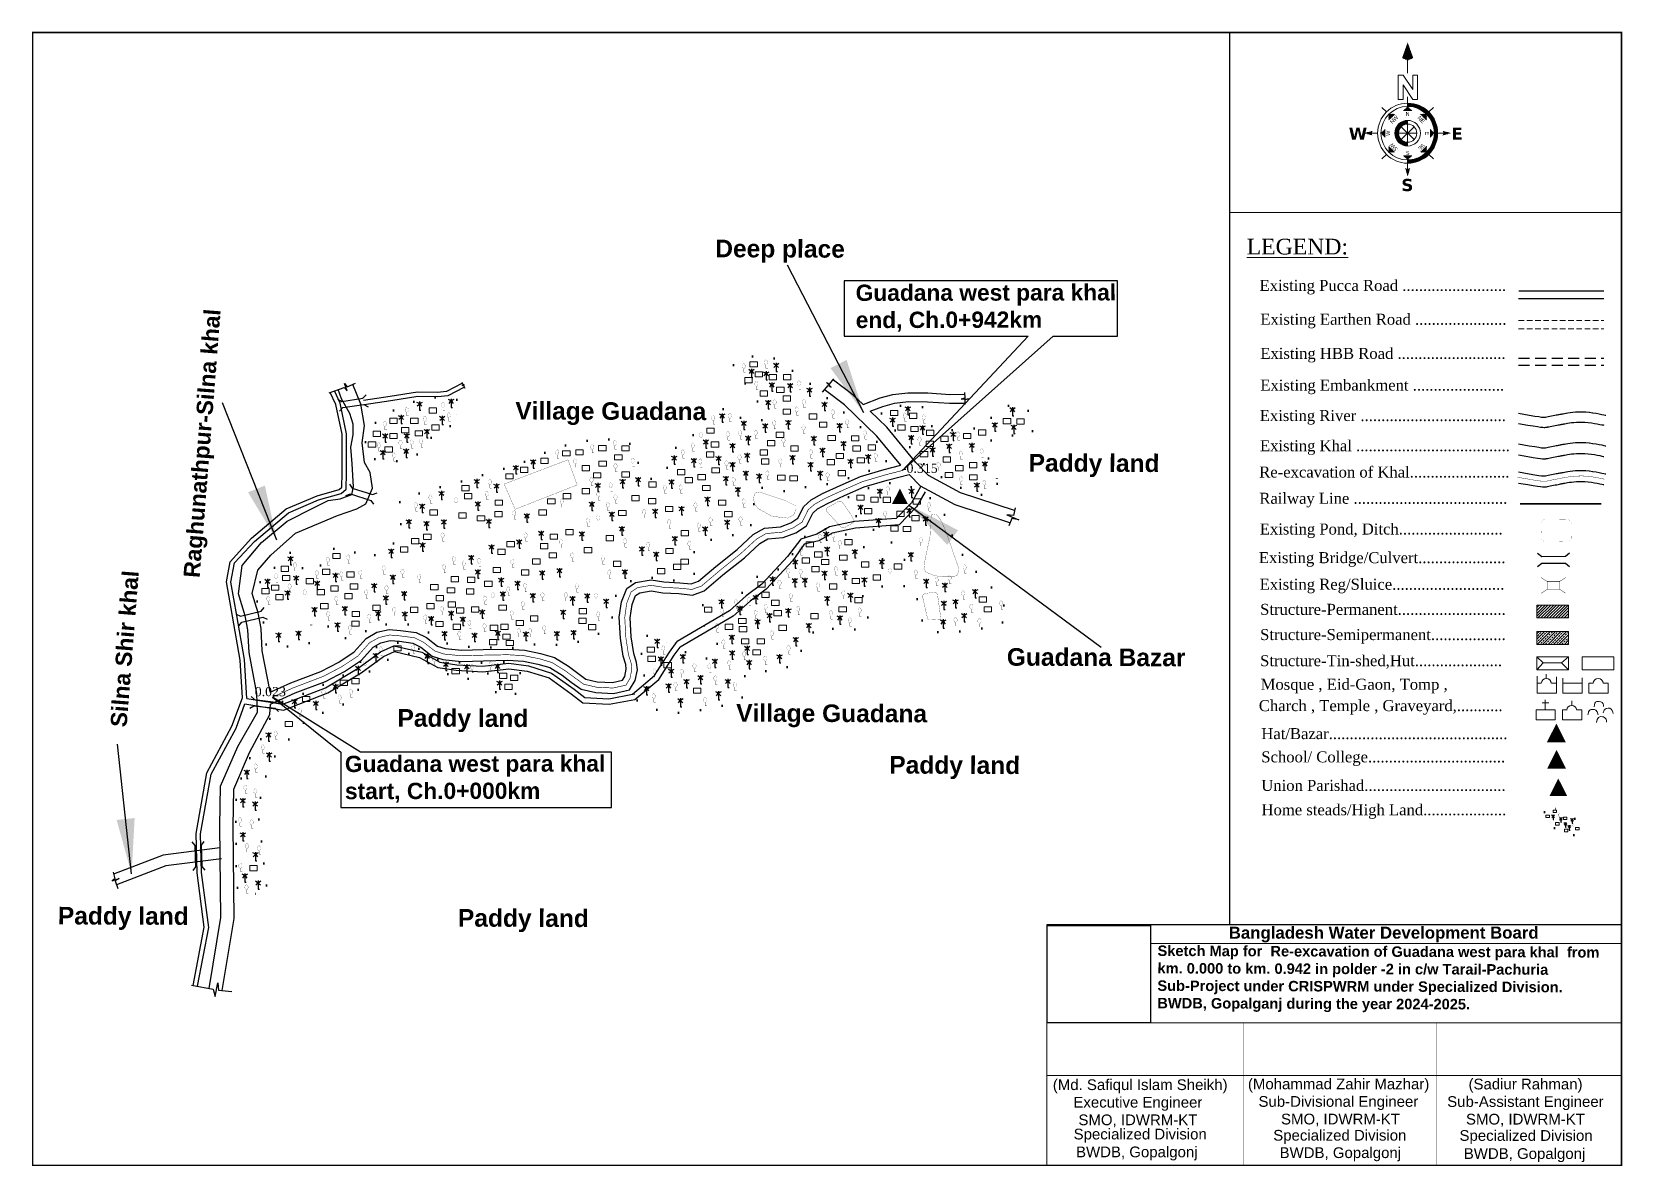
# Model space of a CAD drawing. Header units: millimetres. Extents: x 103 to 33028, y -150542 to -48.
# Drawn here: x 29273 to 30717, y -89235 to -88206 of the extents above; entities outside this region: 4.
import ezdxf
from ezdxf.enums import TextEntityAlignment as Align

# ---------------------------------------------------------------- set-up
doc = ezdxf.new("R2010")
doc.units = ezdxf.units.MM
doc.header["$MEASUREMENT"] = 0
for name, pattern in [('ACAD_ISO02W100', [15, 12, -3]), ('CENTERX2', [4, 2.5, -0.5, 0.5, -0.5]), ('DASHED', [0.75, 0.5, -0.25]), ('DASHED2', [0.375, 0.25, -0.125]), ('DOT2', [0.125, 0, -0.125]), ('HIDDENX2', [0.75, 0.5, -0.25]), ('PHANTOM2', [1.25, 0.625, -0.125, 0.125, -0.125, 0.125, -0.125])]:
    doc.linetypes.add(name, pattern=pattern)
for name, color, linetype, lineweight in [('Bazar', 97, 'Continuous', 15), ('Bridge or Culvert', 7, 'Continuous', 25), ('Church', 170, 'Continuous', 9), ('Earthan Road', 7, 'DASHED2', 9), ('Eid-Gah', 170, 'Continuous', 9), ('Existing Str', 7, 'PHANTOM2', 35), ('existing-profile', 5, 'ACAD_ISO02W100', 25), ('FRAM', 7, 'Continuous', 50), ('Graveyard', 40, 'Continuous', 9), ('HOUSE', 144, 'Continuous', 18), ('line', 10, 'Continuous', 9), ('Mosque', 170, 'Continuous', 9), ('OUTLINE', 7, 'Continuous', 15), ('p2', 32, 'Continuous', 15), ('PL', 7, 'Continuous', 15), ('Pond or Ditch', 7, 'Continuous', 9), ('PUCCA ROAD', 1, 'Continuous', 30), ('Rail Line', 14, 'TRACKS', 35), ('Temple', 170, 'Continuous', 9), ('Tomb', 170, 'Continuous', 9), ('Union', 7, 'Continuous', 15)]:
    doc.layers.add(name, color=color, linetype=linetype, lineweight=lineweight)
for name, color, linetype in [('boundary', 7, 'Continuous'), ('Earthen Emb', 42, 'Continuous'), ('Embankment', 6, 'DASHED'), ('HBB_BFS Road', 7, 'DASHED2'), ('Home Stead', 151, 'Continuous'), ('Khal', 4, 'Continuous'), ('RIVER', 150, 'Continuous'), ('TEXT', 5, 'Continuous'), ('Trees', 77, 'Continuous')]:
    doc.layers.add(name, color=color, linetype=linetype)
doc.styles.add('AR', font='arial.ttf', dxfattribs={"height": 450})
doc.styles.add('b', font='times.ttf')
doc.styles.add('LEG', font='romantic.ttf')
doc.styles.add('Romans', font='arial.ttf')
doc.styles.get("Standard").update_dxf_attribs({"font": 'arial.ttf'})
doc.styles.add('sum', font='arialbd.ttf')
doc.linetypes.add('TRACKS', pattern='A,0.15,[130,ltypeshp.shx,S=0.25,R=0,X=0,Y=0],0.15', length=0.3)
doc.dimstyles.get("Standard").update_dxf_attribs({"dimtxt": 0.18, "dimasz": 0.18, "dimexe": 0.18, "dimexo": 0.0625, "dimgap": 0.09, "dimtad": 0, "dimtih": 1, "dimtoh": 1, "dimdec": 4, "dimzin": 0, "dimdsep": 46, "dimtxsty": 'Standard', "dimblk": 'DATUMBLANK', "dimcen": 0.09, "dimadec": 0, "dimazin": 0, "dimtfac": 1, "dimtdec": 4, "dimtofl": 0, "dimtmove": 0, "dimatfit": 3, "dimfxl": 1, "dimtolj": 1, "dimtzin": 0, "dimarcsym": 0})
picture_1 = doc.add_image_def('image1.png', size_in_pixel=(204, 192))
pattern_1 = [(360, (26.19663, 31.512), (2e-14, 0.2822134), [])]
pattern_2 = [(360, (26.19663, 27.11894), (2e-14, 0.2822134), [])]
pattern_3 = [(180, (26.19663, 27.11894), (2e-14, 0.2822134), [])]
pattern_4 = [(45, (26.19663, 27.11894), (-0.199555, 0.199555), [])]
pattern_5 = [(90, (26.19663, 27.11894), (-0.2822134, 2e-14), [])]
pattern_6 = [(135, (26.19663, 27.11894), (-0.199555, -0.199555), [])]
pattern_7 = [(180, (26.19663, 27.11894), (-2e-14, -0.2822134), [])]
pattern_8 = [(225, (26.19663, 27.11894), (0.199555, -0.199555), [])]
pattern_9 = [(270, (26.19663, 27.11894), (0.2822134, -2e-14), [])]
pattern_10 = [(315, (26.19663, 27.11894), (0.199555, 0.199555), [])]

msp = doc.modelspace()

# ---------------------------------------------------------------- texts
at = {"layer": 'Embankment', "ltscale": 0.1, "char_height": 0.18, "attachment_point": 1}
for insert in [(103.2, -47.9), (103.2, -48.2), (103.4, -48.2)]:
    msp.add_mtext('\\A1;', dxfattribs=dict(at, insert=insert))
at = {"layer": 'FRAM', "linetype": 'Continuous', "lineweight": -3, "style": 'AR'}
for s, p in [('(Md. Safiqul Islam Sheikh)   ', (30284.7, -89166.2)), ('(Mohammad Zahir Mazhar)      ', (30470.5, -89165.5)), ('Executive Engineer     ', (30286.4, -89182.1)), ('Sub-Divisional Engineer       ', (30472.2, -89181.4)), ('SMO, IDWRM-KT     ', (30286.4, -89198.1)), ('SMO, IDWRM-KT      ', (30472.2, -89197.4)), ('Specialized Division     ', (30288.5, -89211)), ('Specialized Division     ', (30469.7, -89212.1)), ('BWDB, Gopalgonj     ', (30285.4, -89227.2)), ('BWDB, Gopalgonj     ', (30470.2, -89227.9))]:
    msp.add_text(s, height=9.731, dxfattribs=at).set_placement(p, align=Align.CENTER)
at = {"layer": 'FRAM', "linetype": 'Continuous', "style": 'AR'}
for s, p in [('(Sadiur Rahman)     ', (30638.3, -89165.6)), ('Sub-Assistant Engineer      ', (30640.1, -89181.5)), ('SMO, IDWRM-KT      ', (30640.1, -89197.5)), ('Specialized Division     ', (30638.8, -89212.3)), ('BWDB, Gopalgonj     ', (30637.4, -89228.7))]:
    msp.add_text(s, height=9.731, dxfattribs=at).set_placement(p, align=Align.CENTER)
at = {"layer": 'OUTLINE', "style": 'LEG'}
msp.add_text('%%ULEGEND:', height=14.25, dxfattribs=at).set_placement((30375.7, -88407.8))
at = {"layer": 'OUTLINE', "ltscale": 0.1, "style": 'b'}
for s, p in [('Railway Line .....................................', (30387.2, -88634.1)), (' Existing Reg/Sluice...........................', (30383.7, -88712.1)), ('Structure-Permanent..........................', (30387.9, -88734.9)), ('Structure-Semipermanent..................', (30387.9, -88757.8)), ('Structure-Tin-shed,Hut.....................', (30387.9, -88781.5)), ('Mosque , Eid-Gaon, Tomp ,', (30388.4, -88802.9)), ('Charch , Temple , Graveyard,........... ', (30386.7, -88822.3)), ('Home steads/High Land....................', (30389.2, -88916.8))]:
    msp.add_text(s, height=9.993, dxfattribs=at).set_placement(p)
at = {"layer": 'OUTLINE', "ltscale": 0.1, "attachment_point": 1, "style": 'b'}
for s, insert, char_height, width in [('Existing Pucca Road .........................', (30387.4, -88430.9), 9.993, 466.287), ('Existing Earthen Road ......................', (30388.1, -88461.6), 9.993, 466.287), ('Existing HBB Road ..........................', (30388.1, -88492.6), 9.993, 466.287), ('Existing Embankment ......................', (30388.1, -88521.4), 9.993, 466.287), (' Existing River ...................................', (30383.8, -88549), 9.993, 466.287), ('Existing Khal .....................................', (30387.8, -88576.4), 9.993, 466.287), ('-0.315', (30062.7, -88597.7), 8.33, 388.573), ('Re-excavation of Khal........................', (30387.1, -88600.3), 9.993, 466.287), (' Existing Pond, Ditch.........................', (30383.8, -88652), 9.993, 466.287), (' Existing Bridge/Culvert.....................', (30383, -88678), 9.993, 466.287), ('0.023', (29475.2, -88800.4), 8.33, 388.573), ('Hat/Bazar...........................................', (30389, -88837.7), 9.993, 466.287), ('School/ College.................................', (30389, -88858.8), 9.993, 466.287), ('Union Parishad..................................', (30389, -88884.7), 9.993, 466.287)]:
    msp.add_mtext(s, dxfattribs=dict(at, insert=insert, char_height=char_height, width=width))
at = {"layer": 'TEXT', "color": 7, "style": 'sum'}
msp.add_text('Bangladesh Water Development Board', height=10.917, rotation=0.0165, dxfattribs=at).set_placement((30500.1, -89028.8), align=Align.CENTER)
at = {"layer": 'TEXT', "color": 7, "attachment_point": 1, "style": 'sum'}
for s, insert, char_height, width, rotation in [('Deep place', (29893.3, -88394.4), 15.95, 308.697, 359.7933), ('Guadana west para khal \\Pend, Ch.0+942km', (30020.7, -88435.2), 14.786, 286.223, 0.1092), ('Raghunathpur-Silna khal', (29410.4, -88700.5), 14.786, 286.223, 85.5), ('Village Guadana', (29711.8, -88541.6), 15.947, 308.697, 359.7933), ('Paddy land ', (30177.8, -88588.9), 15.947, 308.697, 359.7933), ('Silna Shir khal', (29344.1, -88836.1), 14.786, 286.223, 85.5), ('Guadana Bazar', (30158, -88765.1), 15.947, 308.697, 359.7933), ('Paddy land ', (29604.8, -88820.4), 15.947, 308.697, 359.7933), ('Village Guadana', (29912.3, -88815.9), 15.947, 308.697, 359.7933), ('Guadana west para khal start, Ch.0+000km', (29557, -88862.8), 14.786, 286.223, 0.1092), ('Paddy land ', (30051.3, -88863), 15.947, 308.697, 359.7933), ('Paddy land ', (29296.5, -88999.9), 15.947, 308.697, 359.7933), ('Paddy land ', (29659.7, -89001.9), 15.947, 308.697, 359.7933), ('Sketch Map for  Re-excavation of Guadana west para khal  from km. 0.000 to km. 0.942 in polder -2 in c/w Tarail-Pachuria Sub-Project under CRISPWRM under Specialized Division. BWDB, Gopalganj during the year 2024-2025.', (30294.8, -89035), 9.5, 413.314, 359.7933), ('Paddy land ', (32818.2, -150504.7), 28.477, 551.245, 359.7933)]:
    msp.add_mtext(s, dxfattribs=dict(at, insert=insert, char_height=char_height, width=width, rotation=rotation))

# ---------------------------------------------------------------- blocks, each defined once
blk = doc.blocks.new('A$C3B865840')
at = {"layer": 'Bridge or Culvert', "color": 7, "linetype": 'Continuous', "lineweight": 30}
for points in [[(0, 43.6), (13.8, 33.1), (91.3, 33.3), (105, 44.2)], [(0.2, 0), (13.9, 10.6), (91.4, 10.9), (105.2, 0.2)]]:
    blk.add_lwpolyline(points, dxfattribs=at)
blk = doc.blocks.new('A$C7FEE66E4')
at = {"layer": 'Trees', "linetype": 'Continuous', "const_width": 0.000142}
blk.add_lwpolyline([(0, 0, 0.606435), (0, 0.0049, 0.606435)], format="xyb", close=True, dxfattribs=at)
at = {"layer": 'Trees', "linetype": 'Continuous', "const_width": 0.000252}
for points in [[(0, 0), (0, -0.0029)], [(0, -0.0029), (0.0017, -0.0029)]]:
    blk.add_lwpolyline(points, dxfattribs=at)
blk = doc.blocks.new('A$C01DB3217')
at = {"layer": 'Trees', "color": 1, "lineweight": 30}
blk.add_lwpolyline([(0, 0.0028), (0, -0.0071), (0.0015, -0.0071)], dxfattribs=at)
for centre, start, end in [((-0.012, -0.0154), 41.2491, 62.6782), ((0.012, -0.0154), 117.3218, 138.7509)]:
    blk.add_arc(centre, 0.0195, start, end, dxfattribs=at)
blk = doc.blocks.new('A$C5FE22593')
h = blk.add_hatch()
h.set_pattern_fill('_USER', color=11, scale=0.282213, style=0, pattern_type=0)
h.set_pattern_definition(pattern_1)
h.paths.add_polyline_path([(26.2, 66.79), (23.84, 60.2), (26.2, 59.26), (28.55, 60.2)])
h = blk.add_hatch()
h.set_pattern_fill('_USER', color=11, scale=0.282213, style=0, pattern_type=0)
h.set_pattern_definition(pattern_1)
h.paths.add_polyline_path([(26.2, 66.79), (23.84, 60.2), (26.2, 59.26), (28.55, 60.2)])
h = blk.add_hatch()
h.set_pattern_fill('_USER', color=11, scale=0.282213, style=0, pattern_type=0)
h.set_pattern_definition(pattern_1)
h.paths.add_polyline_path([(26.2, 66.79), (23.84, 60.2), (26.2, 59.26), (28.55, 60.2)])
h = blk.add_hatch()
h.set_pattern_fill('_USER', color=11, scale=0.282213, style=0, pattern_type=0)
h.set_pattern_definition(pattern_1)
h.paths.add_polyline_path([(26.2, 66.79), (23.84, 60.2), (26.2, 59.26), (28.55, 60.2)])
h = blk.add_hatch()
h.set_pattern_fill('_USER', color=11, scale=0.282213, angle=135, style=0, pattern_type=0)
h.set_pattern_definition(pattern_6)
h.paths.add_polyline_path([(20.54, 35.43), (17.88, 35.43), (17.88, 32.77)])
h = blk.add_hatch()
h.set_pattern_fill('_USER', color=11, scale=0.282213, angle=135, style=0, pattern_type=0)
h.set_pattern_definition(pattern_6)
h.paths.add_polyline_path([(20.54, 35.43), (17.88, 35.43), (17.88, 32.77)])
h = blk.add_hatch()
h.set_pattern_fill('_USER', color=11, scale=0.282213, angle=135, style=0, pattern_type=0)
h.set_pattern_definition(pattern_6)
h.paths.add_polyline_path([(20.54, 35.43), (17.88, 35.43), (17.88, 32.77)])
h = blk.add_hatch()
h.set_pattern_fill('_USER', color=11, scale=0.282213, angle=135, style=0, pattern_type=0)
h.set_pattern_definition(pattern_6)
h.paths.add_polyline_path([(20.54, 35.43), (17.88, 35.43), (17.88, 32.77)])
h = blk.add_hatch(color=11)
h.paths.add_polyline_path([(26.2, 15.36), (26.2, 13.92, 1), (26.2, 40.32), (26.2, 38.88, -1)])
h.paths.add_polyline_path([(26.2, 31.11), (26.2, 32.76, 1), (26.2, 21.47), (26.2, 23.13, -1)])
h = blk.add_hatch(color=11)
h.paths.add_polyline_path([(26.2, 15.36), (26.2, 13.92, 1), (26.2, 40.32), (26.2, 38.88, -1)])
h.paths.add_polyline_path([(26.2, 31.11), (26.2, 32.76, 1), (26.2, 21.47), (26.2, 23.13, -1)])
h = blk.add_hatch(color=11)
h.paths.add_polyline_path([(26.2, 15.36), (26.2, 13.92, 1), (26.2, 40.32), (26.2, 38.88, -1)])
h.paths.add_polyline_path([(26.2, 31.11), (26.2, 32.76, 1), (26.2, 21.47), (26.2, 23.13, -1)])
h = blk.add_hatch(color=11)
h.paths.add_polyline_path([(26.2, 15.36), (26.2, 13.92, 1), (26.2, 40.32), (26.2, 38.88, -1)])
h.paths.add_polyline_path([(26.2, 31.11), (26.2, 32.76, 1), (26.2, 21.47), (26.2, 23.13, -1)])
h = blk.add_hatch()
h.set_pattern_fill('_USER', color=11, scale=0.282213, angle=90, style=0, pattern_type=0)
h.set_pattern_definition(pattern_5)
h.paths.add_polyline_path([(28.08, 37), (26.2, 38.88), (24.32, 37)])
h = blk.add_hatch()
h.set_pattern_fill('_USER', color=11, scale=0.282213, angle=90, style=0, pattern_type=0)
h.set_pattern_definition(pattern_5)
h.paths.add_polyline_path([(28.08, 37), (26.2, 38.88), (24.32, 37)])
h = blk.add_hatch()
h.set_pattern_fill('_USER', color=11, scale=0.282213, angle=90, style=0, pattern_type=0)
h.set_pattern_definition(pattern_5)
h.paths.add_polyline_path([(28.08, 37), (26.2, 38.88), (24.32, 37)])
h = blk.add_hatch()
h.set_pattern_fill('_USER', color=11, scale=0.282213, angle=90, style=0, pattern_type=0)
h.set_pattern_definition(pattern_5)
h.paths.add_polyline_path([(28.08, 37), (26.2, 38.88), (24.32, 37)])
h = blk.add_hatch()
h.set_pattern_fill('_USER', color=11, scale=0.282213, style=0, pattern_type=0)
h.set_pattern_definition(pattern_2)
h.paths.add_polyline_path([(39.4, 27.12, 0.414214), (26.2, 40.32), (26.2, 38.88, -0.414214), (37.96, 27.12, -0.414214), (26.2, 15.36), (26.2, 13.92, 0.414214)])
h = blk.add_hatch()
h.set_pattern_fill('_USER', color=11, scale=0.282213, style=0, pattern_type=0)
h.set_pattern_definition(pattern_2)
h.paths.add_polyline_path([(39.4, 27.12, 0.414214), (26.2, 40.32), (26.2, 38.88, -0.414214), (37.96, 27.12, -0.414214), (26.2, 15.36), (26.2, 13.92, 0.414214)])
h = blk.add_hatch()
h.set_pattern_fill('_USER', color=11, scale=0.282213, style=0, pattern_type=0)
h.set_pattern_definition(pattern_2)
h.paths.add_polyline_path([(39.4, 27.12, 0.414214), (26.2, 40.32), (26.2, 38.88, -0.414214), (37.96, 27.12, -0.414214), (26.2, 15.36), (26.2, 13.92, 0.414214)])
h = blk.add_hatch()
h.set_pattern_fill('_USER', color=11, scale=0.282213, style=0, pattern_type=0)
h.set_pattern_definition(pattern_2)
h.paths.add_polyline_path([(39.4, 27.12, 0.414214), (26.2, 40.32), (26.2, 38.88, -0.414214), (37.96, 27.12, -0.414214), (26.2, 15.36), (26.2, 13.92, 0.414214)])
h = blk.add_hatch()
h.set_pattern_fill('_USER', color=11, scale=0.282213, angle=45, style=0, pattern_type=0)
h.set_pattern_definition(pattern_4)
h.paths.add_polyline_path([(34.51, 32.77), (34.51, 35.43), (31.85, 35.43)])
h = blk.add_hatch()
h.set_pattern_fill('_USER', color=11, scale=0.282213, angle=45, style=0, pattern_type=0)
h.set_pattern_definition(pattern_4)
h.paths.add_polyline_path([(34.51, 32.77), (34.51, 35.43), (31.85, 35.43)])
h = blk.add_hatch()
h.set_pattern_fill('_USER', color=11, scale=0.282213, angle=45, style=0, pattern_type=0)
h.set_pattern_definition(pattern_4)
h.paths.add_polyline_path([(34.51, 32.77), (34.51, 35.43), (31.85, 35.43)])
h = blk.add_hatch()
h.set_pattern_fill('_USER', color=11, scale=0.282213, angle=45, style=0, pattern_type=0)
h.set_pattern_definition(pattern_4)
h.paths.add_polyline_path([(34.51, 32.77), (34.51, 35.43), (31.85, 35.43)])
h = blk.add_hatch()
h.set_pattern_fill('_USER', color=11, scale=0.282213, style=0, pattern_type=0)
h.set_pattern_definition(pattern_3)
h.paths.add_polyline_path([(10.67, 26.18), (10.2, 27.12), (10.67, 28.06), (7.38, 27.12)])
h = blk.add_hatch()
h.set_pattern_fill('_USER', color=11, scale=0.282213, style=0, pattern_type=0)
h.set_pattern_definition(pattern_3)
h.paths.add_polyline_path([(10.67, 26.18), (10.2, 27.12), (10.67, 28.06), (7.38, 27.12)])
h = blk.add_hatch()
h.set_pattern_fill('_USER', color=11, scale=0.282213, style=0, pattern_type=0)
h.set_pattern_definition(pattern_3)
h.paths.add_polyline_path([(10.67, 26.18), (10.2, 27.12), (10.67, 28.06), (7.38, 27.12)])
h = blk.add_hatch()
h.set_pattern_fill('_USER', color=11, scale=0.282213, style=0, pattern_type=0)
h.set_pattern_definition(pattern_3)
h.paths.add_polyline_path([(10.67, 26.18), (10.2, 27.12), (10.67, 28.06), (7.38, 27.12)])
h = blk.add_hatch()
h.set_pattern_fill('_USER', color=11, scale=0.282213, angle=180, style=0, pattern_type=0)
h.set_pattern_definition(pattern_7)
h.paths.add_polyline_path([(16.32, 29), (14.44, 27.12), (16.32, 25.24)])
h = blk.add_hatch()
h.set_pattern_fill('_USER', color=11, scale=0.282213, angle=180, style=0, pattern_type=0)
h.set_pattern_definition(pattern_7)
h.paths.add_polyline_path([(16.32, 29), (14.44, 27.12), (16.32, 25.24)])
h = blk.add_hatch()
h.set_pattern_fill('_USER', color=11, scale=0.282213, angle=180, style=0, pattern_type=0)
h.set_pattern_definition(pattern_7)
h.paths.add_polyline_path([(16.32, 29), (14.44, 27.12), (16.32, 25.24)])
h = blk.add_hatch()
h.set_pattern_fill('_USER', color=11, scale=0.282213, angle=180, style=0, pattern_type=0)
h.set_pattern_definition(pattern_7)
h.paths.add_polyline_path([(16.32, 29), (14.44, 27.12), (16.32, 25.24)])
h = blk.add_hatch()
h.set_pattern_fill('_USER', color=11, scale=0.282213, style=0, pattern_type=0)
h.set_pattern_definition(pattern_2)
h.paths.add_polyline_path([(26.2, 31.11), (26.2, 32.76, 0.414214), (20.55, 27.12, 0.414214), (26.2, 21.47), (26.2, 23.13, -0.414214), (22.21, 27.12, -0.414214)])
h = blk.add_hatch()
h.set_pattern_fill('_USER', color=11, scale=0.282213, style=0, pattern_type=0)
h.set_pattern_definition(pattern_2)
h.paths.add_polyline_path([(26.2, 31.11), (26.2, 32.76, 0.414214), (20.55, 27.12, 0.414214), (26.2, 21.47), (26.2, 23.13, -0.414214), (22.21, 27.12, -0.414214)])
h = blk.add_hatch()
h.set_pattern_fill('_USER', color=11, scale=0.282213, style=0, pattern_type=0)
h.set_pattern_definition(pattern_2)
h.paths.add_polyline_path([(26.2, 31.11), (26.2, 32.76, 0.414214), (20.55, 27.12, 0.414214), (26.2, 21.47), (26.2, 23.13, -0.414214), (22.21, 27.12, -0.414214)])
h = blk.add_hatch()
h.set_pattern_fill('_USER', color=11, scale=0.282213, style=0, pattern_type=0)
h.set_pattern_definition(pattern_2)
h.paths.add_polyline_path([(26.2, 31.11), (26.2, 32.76, 0.414214), (20.55, 27.12, 0.414214), (26.2, 21.47), (26.2, 23.13, -0.414214), (22.21, 27.12, -0.414214)])
h = blk.add_hatch()
h.set_pattern_fill('_USER', color=11, scale=0.282213, style=0, pattern_type=0)
h.set_pattern_definition(pattern_2)
h.paths.add_polyline_path([(36.07, 29), (36.07, 25.24), (37.96, 27.12)])
h = blk.add_hatch()
h.set_pattern_fill('_USER', color=11, scale=0.282213, style=0, pattern_type=0)
h.set_pattern_definition(pattern_2)
h.paths.add_polyline_path([(36.07, 29), (36.07, 25.24), (37.96, 27.12)])
h = blk.add_hatch()
h.set_pattern_fill('_USER', color=11, scale=0.282213, style=0, pattern_type=0)
h.set_pattern_definition(pattern_2)
h.paths.add_polyline_path([(36.07, 29), (36.07, 25.24), (37.96, 27.12)])
h = blk.add_hatch()
h.set_pattern_fill('_USER', color=11, scale=0.282213, style=0, pattern_type=0)
h.set_pattern_definition(pattern_2)
h.paths.add_polyline_path([(36.07, 29), (36.07, 25.24), (37.96, 27.12)])
h = blk.add_hatch()
h.set_pattern_fill('_USER', color=11, scale=0.282213, style=0, pattern_type=0)
h.set_pattern_definition(pattern_2)
h.paths.add_polyline_path([(45.01, 27.12), (41.72, 28.06), (42.19, 27.12), (41.72, 26.18)])
h = blk.add_hatch()
h.set_pattern_fill('_USER', color=11, scale=0.282213, style=0, pattern_type=0)
h.set_pattern_definition(pattern_2)
h.paths.add_polyline_path([(45.01, 27.12), (41.72, 28.06), (42.19, 27.12), (41.72, 26.18)])
h = blk.add_hatch()
h.set_pattern_fill('_USER', color=11, scale=0.282213, style=0, pattern_type=0)
h.set_pattern_definition(pattern_2)
h.paths.add_polyline_path([(45.01, 27.12), (41.72, 28.06), (42.19, 27.12), (41.72, 26.18)])
h = blk.add_hatch()
h.set_pattern_fill('_USER', color=11, scale=0.282213, style=0, pattern_type=0)
h.set_pattern_definition(pattern_2)
h.paths.add_polyline_path([(45.01, 27.12), (41.72, 28.06), (42.19, 27.12), (41.72, 26.18)])
h = blk.add_hatch()
h.set_pattern_fill('_USER', color=11, scale=0.282213, angle=-135, style=0, pattern_type=0)
h.set_pattern_definition(pattern_8)
h.paths.add_polyline_path([(17.88, 21.46), (17.88, 18.8), (20.54, 18.8)])
h = blk.add_hatch()
h.set_pattern_fill('_USER', color=11, scale=0.282213, angle=-135, style=0, pattern_type=0)
h.set_pattern_definition(pattern_8)
h.paths.add_polyline_path([(17.88, 21.46), (17.88, 18.8), (20.54, 18.8)])
h = blk.add_hatch()
h.set_pattern_fill('_USER', color=11, scale=0.282213, angle=-135, style=0, pattern_type=0)
h.set_pattern_definition(pattern_8)
h.paths.add_polyline_path([(17.88, 21.46), (17.88, 18.8), (20.54, 18.8)])
h = blk.add_hatch()
h.set_pattern_fill('_USER', color=11, scale=0.282213, angle=-135, style=0, pattern_type=0)
h.set_pattern_definition(pattern_8)
h.paths.add_polyline_path([(17.88, 21.46), (17.88, 18.8), (20.54, 18.8)])
h = blk.add_hatch()
h.set_pattern_fill('_USER', color=11, scale=0.282213, angle=-45, style=0, pattern_type=0)
h.set_pattern_definition(pattern_10)
h.paths.add_polyline_path([(31.85, 18.8), (34.51, 18.8), (34.51, 21.46)])
h = blk.add_hatch()
h.set_pattern_fill('_USER', color=11, scale=0.282213, angle=-45, style=0, pattern_type=0)
h.set_pattern_definition(pattern_10)
h.paths.add_polyline_path([(31.85, 18.8), (34.51, 18.8), (34.51, 21.46)])
h = blk.add_hatch()
h.set_pattern_fill('_USER', color=11, scale=0.282213, angle=-45, style=0, pattern_type=0)
h.set_pattern_definition(pattern_10)
h.paths.add_polyline_path([(31.85, 18.8), (34.51, 18.8), (34.51, 21.46)])
h = blk.add_hatch()
h.set_pattern_fill('_USER', color=11, scale=0.282213, angle=-45, style=0, pattern_type=0)
h.set_pattern_definition(pattern_10)
h.paths.add_polyline_path([(31.85, 18.8), (34.51, 18.8), (34.51, 21.46)])
h = blk.add_hatch()
h.set_pattern_fill('_USER', color=11, scale=0.282213, angle=-90, style=0, pattern_type=0)
h.set_pattern_definition(pattern_9)
h.paths.add_polyline_path([(24.32, 17.24), (26.2, 15.36), (28.08, 17.24)])
h = blk.add_hatch()
h.set_pattern_fill('_USER', color=11, scale=0.282213, angle=-90, style=0, pattern_type=0)
h.set_pattern_definition(pattern_9)
h.paths.add_polyline_path([(24.32, 17.24), (26.2, 15.36), (28.08, 17.24)])
h = blk.add_hatch()
h.set_pattern_fill('_USER', color=11, scale=0.282213, angle=-90, style=0, pattern_type=0)
h.set_pattern_definition(pattern_9)
h.paths.add_polyline_path([(24.32, 17.24), (26.2, 15.36), (28.08, 17.24)])
h = blk.add_hatch()
h.set_pattern_fill('_USER', color=11, scale=0.282213, angle=-90, style=0, pattern_type=0)
h.set_pattern_definition(pattern_9)
h.paths.add_polyline_path([(24.32, 17.24), (26.2, 15.36), (28.08, 17.24)])
h = blk.add_hatch()
h.set_pattern_fill('_USER', color=11, scale=0.282213, style=0, pattern_type=0)
h.set_pattern_definition(pattern_2)
h.paths.add_polyline_path([(27.14, 11.6), (26.2, 11.13), (25.26, 11.6), (26.2, 8.3)])
h = blk.add_hatch()
h.set_pattern_fill('_USER', color=11, scale=0.282213, style=0, pattern_type=0)
h.set_pattern_definition(pattern_2)
h.paths.add_polyline_path([(27.14, 11.6), (26.2, 11.13), (25.26, 11.6), (26.2, 8.3)])
h = blk.add_hatch()
h.set_pattern_fill('_USER', color=11, scale=0.282213, style=0, pattern_type=0)
h.set_pattern_definition(pattern_2)
h.paths.add_polyline_path([(27.14, 11.6), (26.2, 11.13), (25.26, 11.6), (26.2, 8.3)])
h = blk.add_hatch()
h.set_pattern_fill('_USER', color=11, scale=0.282213, style=0, pattern_type=0)
h.set_pattern_definition(pattern_2)
h.paths.add_polyline_path([(27.14, 11.6), (26.2, 11.13), (25.26, 11.6), (26.2, 8.3)])
at = {"color": 11}
for p, q in [((26.2, 53.5), (26.2, 59.26)), ((26.2, 53.5), (26.2, 59.26)), ((26.2, 53.5), (26.2, 59.26)), ((26.2, 53.5), (26.2, 59.26)), ((26.2, 40.32), (26.2, 43.11)), ((26.2, 40.32), (26.2, 43.11)), ((26.2, 40.32), (26.2, 43.11)), ((26.2, 40.32), (26.2, 43.11)), ((16.86, 36.46), (14.89, 38.43)), ((16.86, 36.46), (14.89, 38.43)), ((16.86, 36.46), (14.89, 38.43)), ((16.86, 36.46), (14.89, 38.43)), ((26.2, 40.32), (26.2, 38.88)), ((26.2, 40.32), (26.2, 38.88)), ((26.2, 40.32), (26.2, 38.88)), ((26.2, 40.32), (26.2, 38.88)), ((35.53, 36.46), (37.5, 38.43)), ((35.53, 36.46), (37.5, 38.43)), ((35.53, 36.46), (37.5, 38.43)), ((35.53, 36.46), (37.5, 38.43)), ((23.37, 24.3), (29.02, 29.94)), ((29.02, 24.3), (23.37, 29.94)), ((29.02, 29.94), (23.37, 24.3)), ((23.37, 29.94), (29.02, 24.3)), ((23.37, 24.3), (29.02, 29.94)), ((29.02, 24.3), (23.37, 29.94)), ((29.02, 29.94), (23.37, 24.3)), ((23.37, 29.94), (29.02, 24.3)), ((23.37, 24.3), (29.02, 29.94)), ((29.02, 24.3), (23.37, 29.94)), ((29.02, 29.94), (23.37, 24.3)), ((23.37, 29.94), (29.02, 24.3)), ((23.37, 24.3), (29.02, 29.94)), ((29.02, 24.3), (23.37, 29.94)), ((29.02, 29.94), (23.37, 24.3)), ((23.37, 29.94), (29.02, 24.3)), ((26.2, 31.11), (26.2, 32.76)), ((26.2, 31.11), (26.2, 32.76)), ((26.2, 31.11), (26.2, 32.76)), ((26.2, 31.11), (26.2, 32.76)), ((26.2, 23.13), (26.2, 31.11)), ((26.2, 31.11), (26.2, 23.13)), ((26.2, 23.13), (26.2, 31.11)), ((26.2, 31.11), (26.2, 23.13)), ((26.2, 23.13), (26.2, 31.11)), ((26.2, 31.11), (26.2, 23.13)), ((26.2, 23.13), (26.2, 31.11)), ((26.2, 31.11), (26.2, 23.13)), ((12.99, 27.12), (10.2, 27.12)), ((12.99, 27.12), (10.2, 27.12)), ((12.99, 27.12), (10.2, 27.12)), ((12.99, 27.12), (10.2, 27.12)), ((22.21, 27.12), (30.19, 27.12)), ((30.19, 27.12), (22.21, 27.12)), ((22.21, 27.12), (30.19, 27.12)), ((30.19, 27.12), (22.21, 27.12)), ((22.21, 27.12), (30.19, 27.12)), ((30.19, 27.12), (22.21, 27.12)), ((22.21, 27.12), (30.19, 27.12)), ((30.19, 27.12), (22.21, 27.12)), ((26.2, 23.13), (26.2, 21.47)), ((26.2, 23.13), (26.2, 21.47)), ((26.2, 23.13), (26.2, 21.47)), ((26.2, 23.13), (26.2, 21.47)), ((39.4, 27.12), (42.19, 27.12)), ((39.4, 27.12), (42.19, 27.12)), ((39.4, 27.12), (42.19, 27.12)), ((39.4, 27.12), (42.19, 27.12)), ((16.86, 17.78), (14.89, 15.81)), ((16.86, 17.78), (14.89, 15.81)), ((16.86, 17.78), (14.89, 15.81)), ((16.86, 17.78), (14.89, 15.81)), ((26.2, 13.92), (26.2, 15.36)), ((26.2, 13.92), (26.2, 15.36)), ((26.2, 13.92), (26.2, 15.36)), ((26.2, 13.92), (26.2, 15.36)), ((35.53, 17.78), (37.5, 15.81)), ((35.53, 17.78), (37.5, 15.81)), ((35.53, 17.78), (37.5, 15.81)), ((35.53, 17.78), (37.5, 15.81)), ((26.2, 13.92), (26.2, 11.13)), ((26.2, 13.92), (26.2, 11.13)), ((26.2, 13.92), (26.2, 11.13)), ((26.2, 13.92), (26.2, 11.13))]:
    blk.add_line(p, q, dxfattribs=at)
at = {"color": 1}
for p, q in [((22.03, 52.68), (24.16, 52.68)), ((22.03, 42.01), (22.03, 52.68)), ((22.03, 52.68), (24.16, 52.68)), ((22.03, 42.01), (22.03, 52.68)), ((22.03, 52.68), (24.16, 52.68)), ((22.03, 42.01), (22.03, 52.68)), ((22.03, 52.68), (24.16, 52.68)), ((22.03, 42.01), (22.03, 52.68)), ((24.16, 52.68), (28.43, 46.28)), ((24.16, 52.68), (28.43, 46.28)), ((24.16, 52.68), (28.43, 46.28)), ((24.16, 52.68), (28.43, 46.28)), ((28.43, 52.68), (30.56, 52.68)), ((28.43, 46.28), (28.43, 52.68)), ((28.43, 52.68), (30.56, 52.68)), ((28.43, 46.28), (28.43, 52.68)), ((28.43, 52.68), (30.56, 52.68)), ((28.43, 46.28), (28.43, 52.68)), ((28.43, 52.68), (30.56, 52.68)), ((28.43, 46.28), (28.43, 52.68)), ((30.56, 52.68), (30.56, 42.01)), ((30.56, 52.68), (30.56, 42.01)), ((30.56, 52.68), (30.56, 42.01)), ((30.56, 52.68), (30.56, 42.01)), ((24.16, 42.01), (22.03, 42.01)), ((24.16, 42.01), (22.03, 42.01)), ((24.16, 42.01), (22.03, 42.01)), ((24.16, 42.01), (22.03, 42.01)), ((24.16, 48.41), (24.16, 42.01)), ((28.43, 42.01), (24.16, 48.41)), ((24.16, 48.41), (24.16, 42.01)), ((28.43, 42.01), (24.16, 48.41)), ((24.16, 48.41), (24.16, 42.01)), ((28.43, 42.01), (24.16, 48.41)), ((24.16, 48.41), (24.16, 42.01)), ((28.43, 42.01), (24.16, 48.41)), ((30.56, 42.01), (28.43, 42.01)), ((30.56, 42.01), (28.43, 42.01)), ((30.56, 42.01), (28.43, 42.01)), ((30.56, 42.01), (28.43, 42.01))]:
    blk.add_line(p, q, dxfattribs=at)
at = {"color": 11}
for radius in [13.2, 13.2, 13.2, 13.2, 11.76, 11.76, 11.76, 11.76, 5.64, 5.64, 5.64, 5.64, 3.99, 3.99, 3.99, 3.99]:
    blk.add_circle((26.2, 27.12), radius, dxfattribs=at)
for points in [[(26.2, 66.79), (23.84, 60.2), (26.2, 59.26)], [(26.2, 66.79), (23.84, 60.2), (26.2, 59.26)], [(26.2, 66.79), (23.84, 60.2), (26.2, 59.26)], [(26.2, 66.79), (23.84, 60.2), (26.2, 59.26)], [(26.2, 59.26), (28.55, 60.2), (26.2, 66.79)], [(26.2, 59.26), (28.55, 60.2), (26.2, 66.79)], [(26.2, 59.26), (28.55, 60.2), (26.2, 66.79)], [(26.2, 59.26), (28.55, 60.2), (26.2, 66.79)], [(17.88, 35.43), (20.54, 35.43), (17.88, 32.77)], [(17.88, 35.43), (20.54, 35.43), (17.88, 32.77)], [(17.88, 35.43), (20.54, 35.43), (17.88, 32.77)], [(17.88, 35.43), (20.54, 35.43), (17.88, 32.77)], [(26.2, 38.88), (28.08, 37), (24.32, 37)], [(26.2, 38.88), (28.08, 37), (24.32, 37)], [(26.2, 38.88), (28.08, 37), (24.32, 37)], [(26.2, 38.88), (28.08, 37), (24.32, 37)], [(34.51, 35.43), (34.51, 32.77), (31.85, 35.43)], [(34.51, 35.43), (34.51, 32.77), (31.85, 35.43)], [(34.51, 35.43), (34.51, 32.77), (31.85, 35.43)], [(34.51, 35.43), (34.51, 32.77), (31.85, 35.43)], [(7.38, 27.12), (10.67, 28.06), (10.2, 27.12)], [(7.38, 27.12), (10.67, 28.06), (10.2, 27.12)], [(7.38, 27.12), (10.67, 28.06), (10.2, 27.12)], [(7.38, 27.12), (10.67, 28.06), (10.2, 27.12)], [(14.44, 27.12), (16.32, 29), (16.32, 25.24)], [(14.44, 27.12), (16.32, 29), (16.32, 25.24)], [(14.44, 27.12), (16.32, 29), (16.32, 25.24)], [(14.44, 27.12), (16.32, 29), (16.32, 25.24)], [(37.96, 27.12), (36.07, 25.24), (36.07, 29)], [(37.96, 27.12), (36.07, 25.24), (36.07, 29)], [(37.96, 27.12), (36.07, 25.24), (36.07, 29)], [(37.96, 27.12), (36.07, 25.24), (36.07, 29)], [(41.72, 28.06), (42.19, 27.12), (45.01, 27.12)], [(41.72, 28.06), (42.19, 27.12), (45.01, 27.12)], [(41.72, 28.06), (42.19, 27.12), (45.01, 27.12)], [(41.72, 28.06), (42.19, 27.12), (45.01, 27.12)], [(10.67, 26.18), (10.2, 27.12), (7.38, 27.12)], [(10.67, 26.18), (10.2, 27.12), (7.38, 27.12)], [(10.67, 26.18), (10.2, 27.12), (7.38, 27.12)], [(10.67, 26.18), (10.2, 27.12), (7.38, 27.12)], [(17.88, 18.8), (17.88, 21.46), (20.54, 18.8)], [(17.88, 18.8), (17.88, 21.46), (20.54, 18.8)], [(17.88, 18.8), (17.88, 21.46), (20.54, 18.8)], [(17.88, 18.8), (17.88, 21.46), (20.54, 18.8)], [(34.51, 18.8), (31.85, 18.8), (34.51, 21.46)], [(34.51, 18.8), (31.85, 18.8), (34.51, 21.46)], [(34.51, 18.8), (31.85, 18.8), (34.51, 21.46)], [(34.51, 18.8), (31.85, 18.8), (34.51, 21.46)], [(45.01, 27.12), (41.72, 26.18), (42.19, 27.12)], [(45.01, 27.12), (41.72, 26.18), (42.19, 27.12)], [(45.01, 27.12), (41.72, 26.18), (42.19, 27.12)], [(45.01, 27.12), (41.72, 26.18), (42.19, 27.12)], [(26.2, 15.36), (24.32, 17.24), (28.08, 17.24)], [(26.2, 15.36), (24.32, 17.24), (28.08, 17.24)], [(26.2, 15.36), (24.32, 17.24), (28.08, 17.24)], [(26.2, 15.36), (24.32, 17.24), (28.08, 17.24)], [(26.2, 8.3), (25.26, 11.6), (26.2, 11.13)], [(26.2, 8.3), (25.26, 11.6), (26.2, 11.13)], [(26.2, 8.3), (25.26, 11.6), (26.2, 11.13)], [(26.2, 8.3), (25.26, 11.6), (26.2, 11.13)], [(27.14, 11.6), (26.2, 11.13), (26.2, 8.3)], [(27.14, 11.6), (26.2, 11.13), (26.2, 8.3)], [(27.14, 11.6), (26.2, 11.13), (26.2, 8.3)], [(27.14, 11.6), (26.2, 11.13), (26.2, 8.3)]]:
    blk.add_solid(points, dxfattribs=at)
at = {"color": 11, "style": 'Romans'}
for s, height, rotation, p in [('NW', 1.693, 45, (20.81, 32.51)), ('NW', 1.693, 45, (20.81, 32.51)), ('NW', 1.693, 45, (20.81, 32.51)), ('NW', 1.693, 45, (20.81, 32.51)), ('W', 1.69, 90, (18.48, 27.11)), ('W', 1.69, 90, (18.48, 27.11)), ('W', 1.69, 90, (18.48, 27.11)), ('W', 1.69, 90, (18.48, 27.11)), ('NE', 1.693, 315, (31.57, 32.5)), ('NE', 1.693, 315, (31.57, 32.5)), ('NE', 1.693, 315, (31.57, 32.5)), ('NE', 1.693, 315, (31.57, 32.5)), ('SW', 1.693, 135, (20.67, 21.59)), ('SW', 1.693, 135, (20.67, 21.59)), ('SW', 1.693, 135, (20.67, 21.59)), ('SW', 1.693, 135, (20.67, 21.59)), ('SE', 1.693, 225, (31.7, 21.6)), ('SE', 1.693, 225, (31.7, 21.6)), ('SE', 1.693, 225, (31.7, 21.6)), ('SE', 1.693, 225, (31.7, 21.6)), ('E', 1.69, 270, (33.89, 27.05)), ('E', 1.69, 270, (33.89, 27.05)), ('E', 1.69, 270, (33.89, 27.05)), ('E', 1.69, 270, (33.89, 27.05))]:
    blk.add_text(s, height=height, rotation=rotation, dxfattribs=at).set_placement(p, align=Align.CENTER)
for s, p in [('N', (26.2, 34.74)), ('N', (26.2, 34.74)), ('N', (26.2, 34.74)), ('N', (26.2, 34.74)), ('S', (26.19, 17.56)), ('S', (26.19, 17.56)), ('S', (26.19, 17.56)), ('S', (26.19, 17.56))]:
    blk.add_text(s, height=1.69, dxfattribs=at).set_placement(p, align=Align.CENTER)
at = {"layer": 'p2', "color": 1, "char_height": 5.3676, "attachment_point": 5}
for s, insert in [('{\\fVerdana|b1|i0|c0|p34;W}', (4.33, 26.9)), ('{\\fVerdana|b1|i0|c0|p34;W}', (4.33, 26.9)), ('{\\fVerdana|b1|i0|c0|p34;W}', (4.33, 26.9)), ('{\\fVerdana|b1|i0|c0|p34;W}', (4.33, 26.9)), ('{\\fVerdana|b1|i0|c0|p34;E}', (47.97, 26.9)), ('{\\fVerdana|b1|i0|c0|p34;E}', (47.97, 26.9)), ('{\\fVerdana|b1|i0|c0|p34;E}', (47.97, 26.9)), ('{\\fVerdana|b1|i0|c0|p34;E}', (47.97, 26.9)), ('{\\fVerdana|b1|i0|c0|p34;S}', (26.07, 4.27)), ('{\\fVerdana|b1|i0|c0|p34;S}', (26.07, 4.27)), ('{\\fVerdana|b1|i0|c0|p34;S}', (26.07, 4.27)), ('{\\fVerdana|b1|i0|c0|p34;S}', (26.07, 4.27))]:
    blk.add_mtext(s, dxfattribs=dict(at, insert=insert))
blk = doc.blocks.new('_DatumBlank')
at = {"color": 0, "linetype": 'ByBlock', "lineweight": -2}
for p, q in [((0, 0.577), (-1, 0)), ((0, -0.577), (0, 0.577)), ((-1, 0), (0, -0.577))]:
    blk.add_line(p, q, dxfattribs=at)

# ---------------------------------------------------------------- hatches: boundary and pattern name
at = {"layer": 'Bazar'}
for color, points in [(256, [(30060.9, -88620.2), (30053.7, -88634.4), (30068.1, -88634.4)]), (256, [(30656.9, -88833.5), (30648.2, -88850.6), (30665.5, -88850.6)]), (5, [(30657, -88857.5), (30648.4, -88874.6), (30665.7, -88874.6)])]:
    msp.add_hatch(color=color, dxfattribs=at).paths.add_polyline_path(points)
at = {"layer": 'HOUSE'}
h = msp.add_hatch(dxfattribs=at)
h.set_pattern_fill('ANSI31', color=256, scale=14.903619, style=0)
h.set_pattern_definition([(45, (-1694337.3701, -6083942.6942), (-1.3173062906, 1.3173062906), [])])
h.paths.add_polyline_path([(30667.9, -88737.7), (30667.9, -88726), (30639, -88726), (30639, -88737.7)])
h = msp.add_hatch(dxfattribs=at)
h.set_pattern_fill('ANSI33', color=256, scale=13.972143)
h.set_pattern_definition([(45, (-1715618.2186, -6209571.28), (-2.4699492948, 2.4699492948), []), (45, (-1715615.7486, -6209571.28), (-2.4699492948, 2.4699492948), [1.7465178956, -0.8732589478])])
h.paths.add_polyline_path([(30668, -88750), (30639.2, -88750), (30639.2, -88761.7), (30668, -88761.7)])
at = {"layer": 'Union'}
msp.add_hatch(color=0, dxfattribs=at).paths.add_polyline_path([(30658.6, -88883.4), (30650.5, -88899.4), (30666.7, -88899.4)])

# ---------------------------------------------------------------- linework, layer by layer
at = {"layer": 'boundary', "color": 0}
for points, const_width in [([(29273.5, -88206.4), (30716, -88206.4), (30716, -89234.6), (29273.5, -89234.6), (29273.5, -88206.4)], 1.32), ([(30360.3, -89016.1), (30360.3, -88206.4)], 1.15), ([(30360.3, -88369.7), (30716, -88369.7)], 1.01)]:
    msp.add_lwpolyline(points, dxfattribs=dict(at, const_width=const_width))
at = {"layer": 'Bridge or Culvert', "color": 7, "linetype": 'Continuous', "lineweight": 30}
for points in [[(30639.8, -88678.9), (30643.6, -88681.8), (30665.1, -88681.7), (30668.9, -88678.7)], [(30639.8, -88690.9), (30643.6, -88688), (30665.1, -88687.9), (30668.9, -88690.9)]]:
    msp.add_lwpolyline(points, dxfattribs=at)
at = {"layer": 'Church', "linetype": 'Continuous'}
msp.add_lwpolyline([(30638.5, -88830.3), (30638.5, -88821.2), (30655.9, -88821.2), (30655.9, -88830.3), (30648.8, -88830.3), (30648.8, -88830.3), (30648.8, -88830.3), (30648.8, -88830.3), (30638.5, -88830.3)], close=True, dxfattribs=at)
msp.add_lwpolyline([(30638.5, -88830.3), (30638.5, -88821.2), (30655.9, -88821.2), (30655.9, -88830.3), (30648.8, -88830.3), (30648.8, -88830.3), (30648.8, -88830.3), (30648.8, -88830.3), (30638.5, -88830.3)], close=True, dxfattribs=at)
for points in [[(30649.9, -88814.7), (30644, -88814.7)], [(30649.9, -88814.7), (30644, -88814.7)], [(30646.8, -88821.2), (30646.8, -88812.1)], [(30646.8, -88821.2), (30646.8, -88812.1)]]:
    msp.add_lwpolyline(points, dxfattribs=at)
at = {"layer": 'Earthan Road', "color": 7, "linetype": 'HIDDENX2', "ltscale": 10}
for points in [[(30622.6, -88467.8), (30699.9, -88467.8)], [(30622.6, -88475.4), (30699.9, -88475.4)]]:
    msp.add_lwpolyline(points, dxfattribs=at)
at = {"layer": 'Earthen Emb', "lineweight": 30}
for points in [[(30622.6, -88529.3, 0, 0, 0), (30699.9, -88529.3, 3.3, 3.3, 0)], [(30622.6, -88537.4, 0, 0, 0), (30699.9, -88537.4, 3.3, 3.3, 0)]]:
    msp.add_lwpolyline(points, format="xyseb", dxfattribs=at)
at = {"layer": 'Eid-Gah', "linetype": 'Continuous'}
for p, q in [((30662.8, -88797), (30662.8, -88792.5)), ((30662.8, -88797), (30662.8, -88792.5)), ((30680.2, -88797), (30680.2, -88792.2)), ((30680.2, -88797), (30680.2, -88792.2))]:
    msp.add_line(p, q, dxfattribs=at)
msp.add_lwpolyline([(30662.8, -88806.1), (30662.8, -88797), (30680.2, -88797), (30680.2, -88806.1), (30670.6, -88806.1), (30670.6, -88806.1), (30670.6, -88806.1), (30670.6, -88806.1), (30662.8, -88806.1)], close=True, dxfattribs=at)
msp.add_lwpolyline([(30662.8, -88806.1), (30662.8, -88797), (30680.2, -88797), (30680.2, -88806.1), (30670.6, -88806.1), (30670.6, -88806.1), (30670.6, -88806.1), (30670.6, -88806.1), (30662.8, -88806.1)], close=True, dxfattribs=at)
at = {"layer": 'Existing Str', "linetype": 'Continuous', "const_width": 0.346}
for points in [[(30643, -88701.1), (30648.4, -88704.5), (30660, -88704.5), (30665.3, -88701.1)], [(30648.4, -88711.9), (30648.4, -88704.5)], [(30660, -88711.9), (30660, -88704.5)], [(30643, -88715.3), (30648.4, -88711.9), (30660, -88711.9), (30665.3, -88715.3)]]:
    msp.add_lwpolyline(points, dxfattribs=at)
at = {"layer": 'FRAM', "linetype": 'Continuous', "const_width": 1.17}
msp.add_lwpolyline([(30194.2, -89016.1), (30716, -89016.1), (30716, -89016.1)], dxfattribs=at)
at = {"layer": 'Graveyard'}
for points in [[(30694.8, -88825.6), (30694, -88823), (30692.7, -88821.3), (30691.4, -88820.9), (30690.2, -88820.8), (30688.5, -88820.9), (30687.5, -88821.2), (30686.6, -88821.9), (30685.9, -88823), (30685.6, -88824.9), (30685.4, -88825.6)], [(30694.8, -88825.6), (30694, -88823), (30692.7, -88821.3), (30691.4, -88820.9), (30690.2, -88820.8), (30688.5, -88820.9), (30687.5, -88821.2), (30686.6, -88821.9), (30685.9, -88823), (30685.6, -88824.9), (30685.4, -88825.6)], [(30691.2, -88818.5), (30691.5, -88816.7), (30691.8, -88815.1), (30692.5, -88814.2), (30693.6, -88813.7), (30695.8, -88813.6), (30697.2, -88813.8), (30698.4, -88814.5), (30699.4, -88815.6), (30699.6, -88816.8), (30699.7, -88818.1)], [(30691.2, -88818.5), (30691.5, -88816.7), (30691.8, -88815.1), (30692.5, -88814.2), (30693.6, -88813.7), (30695.8, -88813.6), (30697.2, -88813.8), (30698.4, -88814.5), (30699.4, -88815.6), (30699.6, -88816.8), (30699.7, -88818.1)], [(30699.4, -88823.8), (30700.3, -88821.3), (30701.1, -88820.5), (30702.1, -88819.8), (30703.8, -88819.6), (30705.3, -88819.7), (30706.6, -88820.6), (30707.4, -88821.6), (30708.1, -88823.3), (30708.4, -88824.3)], [(30699.4, -88823.8), (30700.3, -88821.3), (30701.1, -88820.5), (30702.1, -88819.8), (30703.8, -88819.6), (30705.3, -88819.7), (30706.6, -88820.6), (30707.4, -88821.6), (30708.1, -88823.3), (30708.4, -88824.3)], [(30693.2, -88832.5), (30693.9, -88829.8), (30695, -88828.1), (30696.9, -88827.3), (30698.6, -88827.4), (30699.6, -88827.6), (30701, -88828.5), (30702, -88829.7), (30702.4, -88831.2), (30702.4, -88832.4)], [(30693.2, -88832.5), (30693.9, -88829.8), (30695, -88828.1), (30696.9, -88827.3), (30698.6, -88827.4), (30699.6, -88827.6), (30701, -88828.5), (30702, -88829.7), (30702.4, -88831.2), (30702.4, -88832.4)]]:
    msp.add_lwpolyline(points, dxfattribs=at)
at = {"layer": 'HBB_BFS Road', "color": 1, "linetype": 'DASHED2', "lineweight": 25, "ltscale": 40, "flags": 128}
for points in [[(30622.6, -88501.9), (30699.9, -88501.9)], [(30622.6, -88508.4), (30699.9, -88508.4)]]:
    msp.add_lwpolyline(points, dxfattribs=at)
at = {"layer": 'Home Stead', "color": 7, "linetype": 'DOT2', "lineweight": 50, "ltscale": 159.474072, "flags": 128}
for points in [[(29524.7, -88760.7), (29507.2, -88763.3), (29497.2, -88764.7), (29485.5, -88762.1), (29483, -88741.6), (29479.4, -88728.8), (29474.9, -88715.9), (29477.4, -88706.5), (29490.3, -88700.8), (29494.1, -88689.5), (29503.7, -88681.8), (29509.2, -88677.3), (29515.4, -88688), (29520.6, -88695.5), (29526.7, -88696), (29536.1, -88689.1), (29540.4, -88679.6), (29546.1, -88675.2), (29556.6, -88674), (29568.5, -88679.3), (29579.4, -88683.8), (29600.8, -88670.7), (29608.4, -88660.7), (29607.5, -88645.1), (29606.8, -88631.4), (29629.3, -88623), (29662.6, -88613.8), (29715.1, -88598.4), (29750.2, -88582.8), (29784.1, -88575.2), (29811.7, -88576.6), (29820.6, -88583.2), (29823.5, -88597.5), (29827.3, -88607.2), (29834.5, -88611.4), (29844.2, -88610.4), (29848.9, -88605.9), (29850.6, -88595.2), (29859.3, -88580.3), (29872.2, -88573.5), (29878.4, -88563.2), (29883.4, -88551.9), (29907.9, -88546.8), (29917, -88556.8), (29934.1, -88559.3), (29938.8, -88555.2), (29932.7, -88542.8), (29920.1, -88524.3), (29909.4, -88509), (29913.7, -88503.3), (29931, -88499.7), (29947.6, -88502.4), (29975.5, -88521.8), (30007.4, -88549), (30039.8, -88577.6), (30048, -88590), (30048.5, -88599.1), (30036.7, -88603), (30010.6, -88612.2), (29998, -88615.9), (29982.2, -88617.4), (29972, -88619.8), (29960, -88623.4), (29948.3, -88621.6), (29934.7, -88619.5), (29928.4, -88622.8), (29927.6, -88630.4), (29929.2, -88639.7), (29928, -88650.4), (29919.9, -88660.3), (29914.5, -88662.2), (29901.4, -88663.2), (29888.1, -88667.3), (29879.5, -88671.1), (29874.6, -88676.4), (29872.3, -88685), (29874.3, -88697.5), (29869, -88701.8), (29863.3, -88703.4), (29852.8, -88704), (29846.2, -88702.7), (29837.6, -88701.3), (29823, -88701.5), (29815.5, -88704.8), (29804.6, -88711.8), (29800.6, -88727.1), (29799.2, -88740.7), (29790.8, -88749.9), (29781.6, -88755.4), (29759.3, -88762.6), (29744.6, -88762.1), (29726.3, -88761.9), (29717.2, -88764.7), (29701.1, -88765.2), (29679.8, -88764.2), (29655, -88763.2), (29640.9, -88757.1), (29632.5, -88750.4), (29625.4, -88746.3), (29618.1, -88744.1), (29608.4, -88743), (29600.2, -88742.7), (29582.6, -88745.5), (29568.1, -88754.4), (29559.8, -88756.5), (29550, -88754.4), (29544.4, -88749.6), (29540.7, -88743.6), (29538.1, -88740.5), (29532, -88739.4), (29527.7, -88741.6), (29525.5, -88745.8), (29525.4, -88753.3), (29524.7, -88760.7)], [(29652.6, -88563.8), (29634.6, -88574.6), (29621.5, -88590.8), (29610.1, -88595.5), (29596.2, -88595.5), (29581.7, -88593.3), (29576.1, -88587.6), (29575.7, -88578.6), (29579.8, -88567.2), (29588.1, -88556.4), (29599.9, -88549.8), (29617, -88542.3), (29628.6, -88538.5), (29637.9, -88537.8), (29649.4, -88537.1), (29663.8, -88541), (29665, -88544.7), (29658.9, -88551.6), (29653, -88561.9), (29652.6, -88563.8)], [(30149.1, -88616.1), (30143.3, -88626.1), (30130.2, -88626), (30106.3, -88615), (30084.8, -88601), (30060.6, -88571.4), (30048.8, -88560.2), (30043.8, -88551.5), (30047.8, -88548.5), (30060.1, -88545.2), (30073.9, -88544.5), (30081.8, -88546.5), (30086, -88559.8), (30094.3, -88567.8), (30105, -88567.6), (30126.4, -88566.3), (30140.4, -88562.7), (30145.4, -88553), (30156.4, -88545.2), (30175.4, -88545.9), (30182.6, -88560.6), (30180.9, -88570.6), (30156.2, -88572.9), (30149.6, -88574.9), (30141.6, -88577.5), (30137.7, -88581.7), (30139.4, -88589.6), (30148.8, -88606), (30149.1, -88616.1)], [(29822.3, -88812.5), (29837.4, -88820.7), (29857.4, -88824), (29890.1, -88820.3), (29913.5, -88813.1), (29919, -88808.7), (29919.8, -88790.9), (29930.5, -88785.7), (29946.2, -88786.3), (29961, -88781.5), (29967.3, -88774.6), (29977.7, -88756.3), (29986.5, -88746), (30015.2, -88749.1), (30024.8, -88747.5), (30032.8, -88743.1), (30030.9, -88733.5), (30027, -88718.3), (30032.9, -88712.8), (30048.1, -88708.2), (30072.5, -88709.1), (30079.5, -88728.2), (30081.9, -88745.5), (30094.9, -88750.6), (30120.8, -88749.8), (30150.5, -88744.7), (30160.7, -88737.1), (30151.8, -88719.9), (30137.8, -88702.1), (30123.2, -88690), (30110.5, -88668.4), (30101.3, -88643.8), (30089.4, -88629.5), (30076.1, -88621.4), (30065.2, -88616), (30048, -88615.3), (30031.7, -88620), (30013.3, -88628.6), (30017.1, -88641.8), (30025.2, -88648.4), (30031.8, -88653.6), (30041.4, -88661.3), (30050.2, -88666.3), (30056.9, -88672.9), (30062.6, -88681.6), (30065.1, -88685), (30062.7, -88685.7), (30056.4, -88685.5), (30044.7, -88684.3), (30036.9, -88679.7), (30024.3, -88670.7), (30006.3, -88658.2), (29995.7, -88656.4), (29983.7, -88659.7), (29974.6, -88664.1), (29964.6, -88674), (29962.1, -88684.8), (29952.4, -88692.9), (29940.8, -88697.1), (29931.6, -88700.3), (29923.4, -88710.2), (29916.1, -88716.2), (29905, -88716.4), (29898, -88716.5), (29885.5, -88719.9), (29880.2, -88729.2), (29882.8, -88745.4), (29889.6, -88754), (29895.4, -88761.5), (29894.1, -88771.6), (29884.9, -88774.8), (29870.7, -88769.4), (29858.4, -88767.8), (29849.3, -88759.7), (29840.5, -88753.4), (29832.4, -88753.7), (29825.6, -88756.6), (29825.3, -88763.9), (29828.5, -88785.1), (29829, -88792), (29823.5, -88799.2), (29819.2, -88806.7), (29822.3, -88812.5)], [(29485.8, -88980.4), (29480.7, -88936.4), (29478.3, -88915.7), (29482, -88888.7), (29493.8, -88862.6), (29521.7, -88830), (29547.8, -88819.5), (29562.2, -88813.7), (29569, -88803.1), (29570.9, -88795.5), (29578.4, -88787), (29591.3, -88778.7), (29599.1, -88773.7), (29608.2, -88770.6), (29617.1, -88770.3), (29646.3, -88785.8), (29653.9, -88791.2), (29659.9, -88794.2), (29669.5, -88792.9), (29672.5, -88789.6), (29678.1, -88786.9), (29687.7, -88788.4), (29690.7, -88791.2), (29694.1, -88796), (29694.2, -88806.2), (29706.4, -88809.4), (29713.5, -88805.8), (29715.7, -88797.1), (29716.2, -88784.3), (29711.1, -88780.6), (29700.3, -88777.7), (29666.2, -88778.8), (29639.9, -88775.5), (29623.2, -88765), (29608.5, -88760.2), (29593.4, -88760.6), (29583, -88765.6), (29575.1, -88774.6), (29557.4, -88789.1), (29523.2, -88805.2), (29501.5, -88813), (29493.6, -88819), (29481.1, -88847.3), (29470.1, -88866.3), (29461.2, -88887.5), (29458.2, -88899), (29458.1, -88931.6), (29458.6, -88980.6), (29460.6, -88985.8), (29462.9, -88988), (29466.3, -88989.2), (29472.4, -88989.4), (29477.8, -88987.4), (29483.1, -88984.8), (29485.8, -88980.4)], [(30646.1, -88914.1), (30643.9, -88917.5), (30646.4, -88921.6), (30649.7, -88923.7), (30652.5, -88926), (30654.9, -88928.5), (30657.6, -88929), (30659.2, -88929), (30661.5, -88932.7), (30665.2, -88934.2), (30671.4, -88935.1), (30677, -88933.9), (30678.6, -88929.1), (30676.6, -88923.2), (30673.9, -88920.3), (30669.8, -88918), (30662.4, -88912.1), (30653.4, -88910.6), (30649.9, -88913), (30646.1, -88914.1)]]:
    msp.add_lwpolyline(points, dxfattribs=at)
at = {"layer": 'HOUSE'}
for points in [[(29924.8, -88509.9), (29931.6, -88509.9), (29931.6, -88505.2), (29924.8, -88505.2), (29924.8, -88509.9)], [(29929.5, -88518.9), (29936.2, -88518.9), (29936.2, -88514.2), (29929.5, -88514.2), (29929.5, -88518.9)], [(29942.2, -88521.6), (29949, -88521.6), (29949, -88516.9), (29942.2, -88516.9), (29942.2, -88521.6)], [(29955.2, -88521.5), (29962, -88521.5), (29962, -88516.8), (29955.2, -88516.8), (29955.2, -88521.5)], [(29920.1, -88524.3), (29926.8, -88524.3), (29926.8, -88519.5), (29920.1, -88519.5), (29920.1, -88524.3)], [(29933.9, -88536.4), (29940.7, -88536.4), (29940.7, -88531.7), (29933.9, -88531.7), (29933.9, -88536.4)], [(29948.9, -88533), (29955.7, -88533), (29955.7, -88528.3), (29948.9, -88528.3), (29948.9, -88533)], [(29633.5, -88551.8), (29640.2, -88551.8), (29640.2, -88547.1), (29633.5, -88547.1), (29633.5, -88551.8)], [(29954.9, -88540.9), (29961.6, -88540.9), (29961.6, -88536.2), (29954.9, -88536.2), (29954.9, -88540.9)], [(29954.9, -88552.9), (29961.6, -88552.9), (29961.6, -88548.1), (29954.9, -88548.1), (29954.9, -88552.9)], [(29597.7, -88561.1), (29604.4, -88561.1), (29604.4, -88556.4), (29597.7, -88556.4), (29597.7, -88561.1)], [(29616.7, -88561.2), (29623.5, -88561.2), (29623.5, -88556.5), (29616.7, -88556.5), (29616.7, -88561.2)], [(29635.9, -88567.4), (29642.6, -88567.4), (29642.6, -88562.6), (29635.9, -88562.6), (29635.9, -88567.4)], [(29978.6, -88557.2), (29985.4, -88557.2), (29985.4, -88552.5), (29978.6, -88552.5), (29978.6, -88557.2)], [(29987.8, -88564.7), (29994.6, -88564.7), (29994.6, -88560), (29987.8, -88560), (29987.8, -88564.7)], [(30052.3, -88554.1), (30059, -88554.1), (30059, -88549.4), (30052.3, -88549.4), (30052.3, -88554.1)], [(30059, -88567.3), (30065.8, -88567.3), (30065.8, -88562.5), (30059, -88562.5), (30059, -88567.3)], [(30069.6, -88556.7), (30076.3, -88556.7), (30076.3, -88552), (30069.6, -88552), (30069.6, -88556.7)], [(30154.7, -88561.5), (30161.5, -88561.5), (30161.5, -88556.7), (30154.7, -88556.7), (30154.7, -88561.5)], [(30167, -88561.7), (30173.7, -88561.7), (30173.7, -88557), (30167, -88557), (30167, -88561.7)], [(29582.6, -88572.9), (29589.3, -88572.9), (29589.3, -88568.2), (29582.6, -88568.2), (29582.6, -88572.9)], [(29597.8, -88575), (29604.5, -88575), (29604.5, -88570.3), (29597.8, -88570.3), (29597.8, -88575)], [(29608.3, -88569.6), (29615, -88569.6), (29615, -88564.9), (29608.3, -88564.9), (29608.3, -88569.6)], [(29620.7, -88572.5), (29627.5, -88572.5), (29627.5, -88567.8), (29620.7, -88567.8), (29620.7, -88572.5)], [(29885.6, -88570.1), (29892.3, -88570.1), (29892.3, -88565.4), (29885.6, -88565.4), (29885.6, -88570.1)], [(29940.6, -88581.4), (29947.3, -88581.4), (29947.3, -88576.7), (29940.6, -88576.7), (29940.6, -88581.4)], [(29948.6, -88573.9), (29955.4, -88573.9), (29955.4, -88569.2), (29948.6, -88569.2), (29948.6, -88573.9)], [(29995.6, -88576.8), (30002.3, -88576.8), (30002.3, -88572.1), (29995.6, -88572.1), (29995.6, -88576.8)], [(30016.8, -88577), (30023.5, -88577), (30023.5, -88572.3), (30016.8, -88572.3), (30016.8, -88577)], [(30070.7, -88568.6), (30077.4, -88568.6), (30077.4, -88563.9), (30070.7, -88563.9), (30070.7, -88568.6)], [(30085, -88572), (30091.7, -88572), (30091.7, -88567.3), (30085, -88567.3), (30085, -88572)], [(30098.1, -88577.5), (30104.8, -88577.5), (30104.8, -88572.7), (30098.1, -88572.7), (30098.1, -88577.5)], [(30118.6, -88574.9), (30125.3, -88574.9), (30125.3, -88570.2), (30118.6, -88570.2), (30118.6, -88574.9)], [(30132.2, -88571.7), (30138.9, -88571.7), (30138.9, -88567), (30132.2, -88567), (30132.2, -88571.7)], [(29578.2, -88582.8), (29585, -88582.8), (29585, -88578), (29578.2, -88578), (29578.2, -88582.8)], [(29593.4, -88587.2), (29600.2, -88587.2), (29600.2, -88582.5), (29593.4, -88582.5), (29593.4, -88587.2)], [(29754.7, -88590.7), (29761.5, -88590.7), (29761.5, -88586), (29754.7, -88586), (29754.7, -88590.7)], [(29766.8, -88589.7), (29773.5, -88589.7), (29773.5, -88585), (29766.8, -88585), (29766.8, -88589.7)], [(29787.4, -88586), (29794.1, -88586), (29794.1, -88581.3), (29787.4, -88581.3), (29787.4, -88586)], [(29801.9, -88594.3), (29808.7, -88594.3), (29808.7, -88589.6), (29801.9, -88589.6), (29801.9, -88594.3)], [(29808.5, -88586.1), (29815.2, -88586.1), (29815.2, -88581.4), (29808.5, -88581.4), (29808.5, -88586.1)], [(29885.3, -88591.8), (29892.1, -88591.8), (29892.1, -88587.1), (29885.3, -88587.1), (29885.3, -88591.8)], [(29889.7, -88582.6), (29896.4, -88582.6), (29896.4, -88577.9), (29889.7, -88577.9), (29889.7, -88582.6)], [(29933.9, -88589.9), (29940.7, -88589.9), (29940.7, -88585.2), (29933.9, -88585.2), (29933.9, -88589.9)], [(29961.9, -88586.2), (29968.6, -88586.2), (29968.6, -88581.4), (29961.9, -88581.4), (29961.9, -88586.2)], [(30002.9, -88593.1), (30009.6, -88593.1), (30009.6, -88588.4), (30002.9, -88588.4), (30002.9, -88593.1)], [(30018.3, -88586.2), (30025.1, -88586.2), (30025.1, -88581.4), (30018.3, -88581.4), (30018.3, -88586.2)], [(30032.1, -88585.4), (30038.8, -88585.4), (30038.8, -88580.7), (30032.1, -88580.7), (30032.1, -88585.4)], [(30079.4, -88591.5), (30086.2, -88591.5), (30086.2, -88586.7), (30079.4, -88586.7), (30079.4, -88591.5)], [(30084.6, -88582.1), (30091.4, -88582.1), (30091.4, -88577.4), (30084.6, -88577.4), (30084.6, -88582.1)], [(30100.1, -88596.3), (30106.9, -88596.3), (30106.9, -88591.5), (30100.1, -88591.5), (30100.1, -88596.3)], [(29716.4, -88605.6), (29723.2, -88605.6), (29723.2, -88600.8), (29716.4, -88600.8), (29716.4, -88605.6)], [(29735, -88597.6), (29741.7, -88597.6), (29741.7, -88592.8), (29735, -88592.8), (29735, -88597.6)], [(29772.4, -88604.2), (29779.1, -88604.2), (29779.1, -88599.5), (29772.4, -88599.5), (29772.4, -88604.2)], [(29782.8, -88610.6), (29789.5, -88610.6), (29789.5, -88605.9), (29782.8, -88605.9), (29782.8, -88610.6)], [(29787.7, -88600.1), (29794.4, -88600.1), (29794.4, -88595.4), (29787.7, -88595.4), (29787.7, -88600.1)], [(29808.6, -88609.8), (29815.4, -88609.8), (29815.4, -88605), (29808.6, -88605), (29808.6, -88609.8)], [(29859, -88607.8), (29865.7, -88607.8), (29865.7, -88603.1), (29859, -88603.1), (29859, -88607.8)], [(29890.2, -88606.1), (29897, -88606.1), (29897, -88601.4), (29890.2, -88601.4), (29890.2, -88606.1)], [(29935.3, -88598), (29942, -88598), (29942, -88593.2), (29935.3, -88593.2), (29935.3, -88598)], [(29994.8, -88598.7), (30001.5, -88598.7), (30001.5, -88594), (29994.8, -88594), (29994.8, -88598.7)], [(30004.8, -88608.6), (30011.5, -88608.6), (30011.5, -88603.9), (30004.8, -88603.9), (30004.8, -88608.6)], [(30022.1, -88597), (30028.8, -88597), (30028.8, -88592.3), (30022.1, -88592.3), (30022.1, -88597)], [(30102.1, -88610.4), (30108.9, -88610.4), (30108.9, -88605.7), (30102.1, -88605.7), (30102.1, -88610.4)], [(30111.5, -88604.3), (30118.3, -88604.3), (30118.3, -88599.5), (30111.5, -88599.5), (30111.5, -88604.3)], [(30124.1, -88601.4), (30130.8, -88601.4), (30130.8, -88596.7), (30124.1, -88596.7), (30124.1, -88601.4)], [(29663.3, -88622.3), (29670, -88622.3), (29670, -88617.6), (29663.3, -88617.6), (29663.3, -88622.3)], [(29703.1, -88611.6), (29709.8, -88611.6), (29709.8, -88606.9), (29703.1, -88606.9), (29703.1, -88611.6)], [(29772.3, -88625), (29779, -88625), (29779, -88620.3), (29772.3, -88620.3), (29772.3, -88625)], [(29833, -88619), (29839.7, -88619), (29839.7, -88614.2), (29833, -88614.2), (29833, -88619)], [(29865.8, -88615), (29872.5, -88615), (29872.5, -88610.2), (29865.8, -88610.2), (29865.8, -88615)], [(29877.5, -88612.3), (29884.3, -88612.3), (29884.3, -88607.6), (29877.5, -88607.6), (29877.5, -88612.3)], [(29881.8, -88622.1), (29888.6, -88622.1), (29888.6, -88617.4), (29881.8, -88617.4), (29881.8, -88622.1)], [(29949.9, -88612.7), (29956.6, -88612.7), (29956.6, -88608), (29949.9, -88608), (29949.9, -88612.7)], [(29961, -88613.4), (29967.8, -88613.4), (29967.8, -88608.7), (29961, -88608.7), (29961, -88613.4)], [(30124.2, -88612.4), (30131, -88612.4), (30131, -88607.7), (30124.2, -88607.7), (30124.2, -88612.4)], [(29665.6, -88629.5), (29672.4, -88629.5), (29672.4, -88624.7), (29665.6, -88624.7), (29665.6, -88629.5)], [(29693.4, -88635.4), (29700.2, -88635.4), (29700.2, -88630.7), (29693.4, -88630.7), (29693.4, -88635.4)], [(29741.1, -88634.3), (29747.8, -88634.3), (29747.8, -88629.6), (29741.1, -88629.6), (29741.1, -88634.3)], [(29755.3, -88629.6), (29762.1, -88629.6), (29762.1, -88624.9), (29755.3, -88624.9), (29755.3, -88629.6)], [(29817.4, -88631.3), (29824.1, -88631.3), (29824.1, -88626.6), (29817.4, -88626.6), (29817.4, -88631.3)], [(29832.7, -88634.1), (29839.4, -88634.1), (29839.4, -88629.4), (29832.7, -88629.4), (29832.7, -88634.1)], [(29896.1, -88635.4), (29902.8, -88635.4), (29902.8, -88630.7), (29896.1, -88630.7), (29896.1, -88635.4)], [(30021.8, -88630.9), (30028.6, -88630.9), (30028.6, -88626.2), (30021.8, -88626.2), (30021.8, -88630.9)], [(30034.4, -88632.7), (30041.2, -88632.7), (30041.2, -88628), (30034.4, -88628), (30034.4, -88632.7)], [(30045.8, -88632.8), (30052.5, -88632.8), (30052.5, -88628.1), (30045.8, -88628.1), (30045.8, -88632.8)], [(30072.8, -88634.4), (30079.6, -88634.4), (30079.6, -88629.7), (30072.8, -88629.7), (30072.8, -88634.4)], [(29634.3, -88644.4), (29641.1, -88644.4), (29641.1, -88639.7), (29634.3, -88639.7), (29634.3, -88644.4)], [(29660.4, -88647.1), (29667.2, -88647.1), (29667.2, -88642.4), (29660.4, -88642.4), (29660.4, -88647.1)], [(29677.2, -88649.6), (29684, -88649.6), (29684, -88644.9), (29677.2, -88644.9), (29677.2, -88649.6)], [(29693.1, -88645.9), (29699.9, -88645.9), (29699.9, -88641.2), (29693.1, -88641.2), (29693.1, -88645.9)], [(29733.2, -88644.3), (29740, -88644.3), (29740, -88639.6), (29733.2, -88639.6), (29733.2, -88644.3)], [(29805.5, -88644.8), (29812.3, -88644.8), (29812.3, -88640.1), (29805.5, -88640.1), (29805.5, -88644.8)], [(29848.1, -88641.2), (29854.9, -88641.2), (29854.9, -88636.5), (29848.1, -88636.5), (29848.1, -88641.2)], [(29901.7, -88646), (29908.5, -88646), (29908.5, -88641.2), (29901.7, -88641.2), (29901.7, -88646)], [(30028.8, -88643.1), (30035.5, -88643.1), (30035.5, -88638.4), (30028.8, -88638.4), (30028.8, -88643.1)], [(30058.1, -88645.5), (30064.8, -88645.5), (30064.8, -88640.8), (30058.1, -88640.8), (30058.1, -88645.5)], [(30071.7, -88649.5), (30078.4, -88649.5), (30078.4, -88644.8), (30071.7, -88644.8), (30071.7, -88649.5)], [(29628.5, -88666.6), (29635.3, -88666.6), (29635.3, -88661.8), (29628.5, -88661.8), (29628.5, -88666.6)], [(29743.3, -88666.3), (29750, -88666.3), (29750, -88661.6), (29743.3, -88661.6), (29743.3, -88666.3)], [(29757.7, -88662.2), (29764.4, -88662.2), (29764.4, -88657.4), (29757.7, -88657.4), (29757.7, -88662.2)], [(29794.2, -88667.6), (29800.9, -88667.6), (29800.9, -88662.9), (29794.2, -88662.9), (29794.2, -88667.6)], [(29862.4, -88663.2), (29869.1, -88663.2), (29869.1, -88658.4), (29862.4, -88658.4), (29862.4, -88663.2)], [(30052.6, -88658.9), (30059.3, -88658.9), (30059.3, -88654.1), (30052.6, -88654.1), (30052.6, -88658.9)], [(30064, -88659.4), (30070.8, -88659.4), (30070.8, -88654.6), (30064, -88654.6), (30064, -88659.4)], [(29607.6, -88678), (29614.3, -88678), (29614.3, -88673.3), (29607.6, -88673.3), (29607.6, -88678)], [(29617.4, -88670.4), (29624.1, -88670.4), (29624.1, -88665.7), (29617.4, -88665.7), (29617.4, -88670.4)], [(29695.8, -88680), (29702.5, -88680), (29702.5, -88675.2), (29695.8, -88675.2), (29695.8, -88680)], [(29704.2, -88673.1), (29711, -88673.1), (29711, -88668.4), (29704.2, -88668.4), (29704.2, -88673.1)], [(29734.5, -88675.1), (29741.3, -88675.1), (29741.3, -88670.3), (29734.5, -88670.3), (29734.5, -88675.1)], [(29774.4, -88678.5), (29781.2, -88678.5), (29781.2, -88673.8), (29774.4, -88673.8), (29774.4, -88678.5)], [(29848.3, -88679.3), (29855, -88679.3), (29855, -88674.6), (29848.3, -88674.6), (29848.3, -88679.3)], [(29975.7, -88673.2), (29982.4, -88673.2), (29982.4, -88668.5), (29975.7, -88668.5), (29975.7, -88673.2)], [(29983.5, -88682.5), (29990.3, -88682.5), (29990.3, -88677.8), (29983.5, -88677.8), (29983.5, -88682.5)], [(30011, -88671.4), (30017.7, -88671.4), (30017.7, -88666.6), (30011, -88666.6), (30011, -88671.4)], [(29499.1, -88695.5), (29505.9, -88695.5), (29505.9, -88690.8), (29499.1, -88690.8), (29499.1, -88695.5)], [(29546, -88683.9), (29552.7, -88683.9), (29552.7, -88679.1), (29546, -88679.1), (29546, -88683.9)], [(29691.6, -88696.5), (29698.4, -88696.5), (29698.4, -88691.8), (29691.6, -88691.8), (29691.6, -88696.5)], [(29727.5, -88688.9), (29734.3, -88688.9), (29734.3, -88684.2), (29727.5, -88684.2), (29727.5, -88688.9)], [(29742.4, -88683.3), (29749.1, -88683.3), (29749.1, -88678.6), (29742.4, -88678.6), (29742.4, -88683.3)], [(29800.9, -88690.9), (29807.6, -88690.9), (29807.6, -88686.2), (29800.9, -88686.2), (29800.9, -88690.9)], [(29855.4, -88693.7), (29862.1, -88693.7), (29862.1, -88689), (29855.4, -88689), (29855.4, -88693.7)], [(29862.1, -88689), (29868.9, -88689), (29868.9, -88684.3), (29862.1, -88684.3), (29862.1, -88689)], [(29972.1, -88688), (29978.8, -88688), (29978.8, -88683.3), (29972.1, -88683.3), (29972.1, -88688)], [(29980.8, -88695.8), (29987.5, -88695.8), (29987.5, -88691.1), (29980.8, -88691.1), (29980.8, -88695.8)], [(29989.8, -88689.3), (29996.5, -88689.3), (29996.5, -88684.6), (29989.8, -88684.6), (29989.8, -88689.3)], [(30006.2, -88685.4), (30012.9, -88685.4), (30012.9, -88680.6), (30006.2, -88680.6), (30006.2, -88685.4)], [(30026, -88691.5), (30032.8, -88691.5), (30032.8, -88686.8), (30026, -88686.8), (30026, -88691.5)], [(30055.7, -88693.4), (30062.5, -88693.4), (30062.5, -88688.6), (30055.7, -88688.6), (30055.7, -88693.4)], [(29500.5, -88703.8), (29507.2, -88703.8), (29507.2, -88699.1), (29500.5, -88699.1), (29500.5, -88703.8)], [(29521.8, -88706.7), (29528.5, -88706.7), (29528.5, -88702), (29521.8, -88702), (29521.8, -88706.7)], [(29536.6, -88698.2), (29543.4, -88698.2), (29543.4, -88693.5), (29536.6, -88693.5), (29536.6, -88698.2)], [(29558.7, -88700.6), (29565.4, -88700.6), (29565.4, -88695.9), (29558.7, -88695.9), (29558.7, -88700.6)], [(29561.9, -88711.6), (29568.7, -88711.6), (29568.7, -88706.9), (29561.9, -88706.9), (29561.9, -88711.6)], [(29653.6, -88704.9), (29660.3, -88704.9), (29660.3, -88700.2), (29653.6, -88700.2), (29653.6, -88704.9)], [(29668.3, -88705.4), (29675.1, -88705.4), (29675.1, -88700.7), (29668.3, -88700.7), (29668.3, -88705.4)], [(29683.9, -88709.1), (29690.6, -88709.1), (29690.6, -88704.4), (29683.9, -88704.4), (29683.9, -88709.1)], [(29717.3, -88698.9), (29724, -88698.9), (29724, -88694.1), (29717.3, -88694.1), (29717.3, -88698.9)], [(29840.7, -88697.6), (29847.4, -88697.6), (29847.4, -88692.9), (29840.7, -88692.9), (29840.7, -88697.6)], [(29931.9, -88709.7), (29938.6, -88709.7), (29938.6, -88704.9), (29931.9, -88704.9), (29931.9, -88709.7)], [(29996.9, -88711.6), (30003.7, -88711.6), (30003.7, -88706.9), (29996.9, -88706.9), (29996.9, -88711.6)], [(30017.6, -88706.6), (30024.3, -88706.6), (30024.3, -88701.8), (30017.6, -88701.8), (30017.6, -88706.6)], [(30036.5, -88703.3), (30043.2, -88703.3), (30043.2, -88698.6), (30036.5, -88698.6), (30036.5, -88703.3)], [(29481.6, -88715.8), (29488.3, -88715.8), (29488.3, -88711.1), (29481.6, -88711.1), (29481.6, -88715.8)], [(29490.3, -88712.6), (29497, -88712.6), (29497, -88707.9), (29490.3, -88707.9), (29490.3, -88712.6)], [(29494.4, -88721.2), (29501.1, -88721.2), (29501.1, -88716.4), (29494.4, -88716.4), (29494.4, -88721.2)], [(29531.8, -88716.7), (29538.5, -88716.7), (29538.5, -88712), (29531.8, -88712), (29531.8, -88716.7)], [(29544.3, -88713.3), (29551, -88713.3), (29551, -88708.5), (29544.3, -88708.5), (29544.3, -88713.3)], [(29556.9, -88720.4), (29563.7, -88720.4), (29563.7, -88715.6), (29556.9, -88715.6), (29556.9, -88720.4)], [(29634.9, -88712.2), (29641.6, -88712.2), (29641.6, -88707.5), (29634.9, -88707.5), (29634.9, -88712.2)], [(29639.9, -88722.2), (29646.6, -88722.2), (29646.6, -88717.4), (29639.9, -88717.4), (29639.9, -88722.2)], [(29650, -88715), (29656.8, -88715), (29656.8, -88710.3), (29650, -88710.3), (29650, -88715)], [(29667.4, -88716.1), (29674.2, -88716.1), (29674.2, -88711.3), (29667.4, -88711.3), (29667.4, -88716.1)], [(29935.6, -88719.1), (29942.3, -88719.1), (29942.3, -88714.4), (29935.6, -88714.4), (29935.6, -88719.1)], [(30019.9, -88724), (30026.6, -88724), (30026.6, -88719.3), (30019.9, -88719.3), (30019.9, -88724)], [(30132.8, -88723.3), (30139.5, -88723.3), (30139.5, -88718.6), (30132.8, -88718.6), (30132.8, -88723.3)], [(29535, -88729.3), (29541.8, -88729.3), (29541.8, -88724.6), (29535, -88724.6), (29535, -88729.3)], [(29563.6, -88736.5), (29570.3, -88736.5), (29570.3, -88731.8), (29563.6, -88731.8), (29563.6, -88736.5)], [(29582.4, -88730.9), (29589.1, -88730.9), (29589.1, -88726.2), (29582.4, -88726.2), (29582.4, -88730.9)], [(29616.5, -88732.7), (29623.2, -88732.7), (29623.2, -88727.9), (29616.5, -88727.9), (29616.5, -88732.7)], [(29631.4, -88729.4), (29638.1, -88729.4), (29638.1, -88724.6), (29631.4, -88724.6), (29631.4, -88729.4)], [(29650.8, -88727.8), (29657.6, -88727.8), (29657.6, -88723.1), (29650.8, -88723.1), (29650.8, -88727.8)], [(29658.3, -88733.3), (29665, -88733.3), (29665, -88728.5), (29658.3, -88728.5), (29658.3, -88733.3)], [(29671.9, -88732.5), (29678.7, -88732.5), (29678.7, -88727.7), (29671.9, -88727.7), (29671.9, -88732.5)], [(29696.9, -88730.7), (29703.7, -88730.7), (29703.7, -88726), (29696.9, -88726), (29696.9, -88730.7)], [(29725.4, -88740.5), (29732.2, -88740.5), (29732.2, -88735.8), (29725.4, -88735.8), (29725.4, -88740.5)], [(29769.6, -88733.9), (29776.4, -88733.9), (29776.4, -88729.2), (29769.6, -88729.2), (29769.6, -88733.9)], [(29883.5, -88732.6), (29890.2, -88732.6), (29890.2, -88727.9), (29883.5, -88727.9), (29883.5, -88732.6)], [(29944.4, -88726.4), (29951.2, -88726.4), (29951.2, -88721.7), (29944.4, -88721.7), (29944.4, -88726.4)], [(29946.5, -88735.8), (29953.3, -88735.8), (29953.3, -88731), (29946.5, -88731), (29946.5, -88735.8)], [(29979.9, -88738.5), (29986.7, -88738.5), (29986.7, -88733.8), (29979.9, -88733.8), (29979.9, -88738.5)], [(30005.6, -88732.2), (30012.3, -88732.2), (30012.3, -88727.5), (30005.6, -88727.5), (30005.6, -88732.2)], [(30137.3, -88732.3), (30144.1, -88732.3), (30144.1, -88727.6), (30137.3, -88727.6), (30137.3, -88732.3)], [(29563.4, -88745.3), (29570.1, -88745.3), (29570.1, -88740.5), (29563.4, -88740.5), (29563.4, -88745.3)], [(29639.6, -88745.5), (29646.4, -88745.5), (29646.4, -88740.8), (29639.6, -88740.8), (29639.6, -88745.5)], [(29655.2, -88748.3), (29662, -88748.3), (29662, -88743.5), (29655.2, -88743.5), (29655.2, -88748.3)], [(29689, -88749.1), (29695.8, -88749.1), (29695.8, -88744.4), (29689, -88744.4), (29689, -88749.1)], [(29698.6, -88748.2), (29705.3, -88748.2), (29705.3, -88743.4), (29698.6, -88743.4), (29698.6, -88748.2)], [(29712.5, -88744.7), (29719.3, -88744.7), (29719.3, -88740), (29712.5, -88740), (29712.5, -88744.7)], [(29769.3, -88742.7), (29776, -88742.7), (29776, -88738), (29769.3, -88738), (29769.3, -88742.7)], [(29778.1, -88748.5), (29784.9, -88748.5), (29784.9, -88743.8), (29778.1, -88743.8), (29778.1, -88748.5)], [(29902.3, -88748.2), (29909.1, -88748.2), (29909.1, -88743.5), (29902.3, -88743.5), (29902.3, -88748.2)], [(29914.5, -88742.8), (29921.2, -88742.8), (29921.2, -88738.1), (29914.5, -88738.1), (29914.5, -88742.8)], [(29915.1, -88750.3), (29921.8, -88750.3), (29921.8, -88745.6), (29915.1, -88745.6), (29915.1, -88750.3)], [(29951.1, -88749), (29957.9, -88749), (29957.9, -88744.3), (29951.1, -88744.3), (29951.1, -88749)], [(29601.5, -88767.7), (29608.2, -88767.7), (29608.2, -88762.9), (29601.5, -88762.9), (29601.5, -88767.7)], [(29688.3, -88762), (29695.1, -88762), (29695.1, -88757.2), (29688.3, -88757.2), (29688.3, -88762)], [(29700.4, -88757), (29707.1, -88757), (29707.1, -88752.3), (29700.4, -88752.3), (29700.4, -88757)], [(29703.4, -88762.8), (29710.2, -88762.8), (29710.2, -88758.1), (29703.4, -88758.1), (29703.4, -88762.8)], [(29831.5, -88768.9), (29838.2, -88768.9), (29838.2, -88764.1), (29831.5, -88764.1), (29831.5, -88768.9)], [(29917.1, -88761.3), (29923.8, -88761.3), (29923.8, -88756.6), (29917.1, -88756.6), (29917.1, -88761.3)], [(29931.2, -88761.3), (29938, -88761.3), (29938, -88756.6), (29931.2, -88756.6), (29931.2, -88761.3)], [(29832.1, -88777.2), (29838.9, -88777.2), (29838.9, -88772.5), (29832.1, -88772.5), (29832.1, -88777.2)], [(29846.7, -88783), (29853.4, -88783), (29853.4, -88778.3), (29846.7, -88778.3), (29846.7, -88783)], [(29927.5, -88771.3), (29934.3, -88771.3), (29934.3, -88766.6), (29927.5, -88766.6), (29927.5, -88771.3)], [(29563.4, -88797.4), (29570.1, -88797.4), (29570.1, -88792.7), (29563.4, -88792.7), (29563.4, -88797.4)], [(29654.2, -88788.3), (29661, -88788.3), (29661, -88783.6), (29654.2, -88783.6), (29654.2, -88788.3)], [(29697.4, -88792.6), (29704.2, -88792.6), (29704.2, -88787.8), (29697.4, -88787.8), (29697.4, -88792.6)], [(29707.4, -88794.5), (29714.1, -88794.5), (29714.1, -88789.8), (29707.4, -88789.8), (29707.4, -88794.5)], [(29552.6, -88799), (29559.3, -88799), (29559.3, -88794.3), (29552.6, -88794.3), (29552.6, -88799)], [(29702.2, -88802.6), (29708.9, -88802.6), (29708.9, -88797.9), (29702.2, -88797.9), (29702.2, -88802.6)], [(29873.4, -88806), (29880.2, -88806), (29880.2, -88801.3), (29873.4, -88801.3), (29873.4, -88806)], [(29518.5, -88813.6), (29525.3, -88813.6), (29525.3, -88808.9), (29518.5, -88808.9), (29518.5, -88813.6)], [(29502.8, -88836.3), (29509.6, -88836.3), (29509.6, -88831.6), (29502.8, -88831.6), (29502.8, -88836.3)], [(30647.4, -88918.8), (30650.5, -88918.8), (30650.5, -88916.7), (30647.4, -88916.7), (30647.4, -88918.8)], [(30653.9, -88914.4), (30657, -88914.4), (30657, -88912.2), (30653.9, -88912.2), (30653.9, -88914.4)], [(30656.2, -88925.7), (30659.3, -88925.7), (30659.3, -88923.5), (30656.2, -88923.5), (30656.2, -88925.7)], [(30663.4, -88920.7), (30666.5, -88920.7), (30666.5, -88918.6), (30663.4, -88918.6), (30663.4, -88920.7)], [(30664.2, -88931.7), (30667.3, -88931.7), (30667.3, -88929.5), (30664.2, -88929.5), (30664.2, -88931.7)], [(30674.3, -88930), (30677.4, -88930), (30677.4, -88927.8), (30674.3, -88927.8), (30674.3, -88930)], [(29470.6, -88967.2), (29477.3, -88967.2), (29477.3, -88962.5), (29470.6, -88962.5), (29470.6, -88967.2)]]:
    msp.add_lwpolyline(points, dxfattribs=at)
for points in [[(30639, -88726), (30667.9, -88726), (30667.9, -88737.7), (30639, -88737.7)], [(30639, -88726), (30667.9, -88726), (30667.9, -88737.7), (30639, -88737.7)], [(30639.2, -88750), (30668, -88750), (30668, -88761.7), (30639.2, -88761.7)], [(30639.2, -88750), (30668, -88750), (30668, -88761.7), (30639.2, -88761.7)]]:
    msp.add_lwpolyline(points, close=True, dxfattribs=at)
at = {"layer": 'HOUSE', "linetype": 'Continuous'}
for points in [[(30639, -88773.1), (30667.8, -88773.1), (30667.8, -88784.7), (30639, -88784.7)], [(30639, -88773.1), (30667.8, -88773.1), (30667.8, -88784.7), (30639, -88784.7)], [(30680.2, -88773.1), (30709, -88773.1), (30709, -88784.7), (30680.2, -88784.7)], [(30680.2, -88773.1), (30709, -88773.1), (30709, -88784.7), (30680.2, -88784.7)]]:
    msp.add_lwpolyline(points, close=True, dxfattribs=at)
for points in [[(30667.8, -88773.1), (30661.6, -88778.6), (30644.8, -88778.6), (30639, -88773.1)], [(30667.8, -88773.1), (30661.6, -88778.6), (30644.8, -88778.6), (30639, -88773.1)], [(30644.8, -88778.6), (30639, -88784.7)], [(30644.8, -88778.6), (30639, -88784.7)], [(30661.6, -88778.6), (30667.8, -88784.7)], [(30661.6, -88778.6), (30667.8, -88784.7)]]:
    msp.add_lwpolyline(points, dxfattribs=at)
at = {"layer": 'Khal', "lineweight": 25, "ltscale": 0.1}
for points in [[(29463.7, -88690.2), (29481.2, -88669.3), (29504.5, -88649.9), (29529.2, -88637.4), (29541.9, -88631.2), (29552.6, -88629.5), (29563.2, -88625.8), (29564.9, -88618.7), (29563.7, -88597.9), (29562.3, -88582.7), (29564.6, -88571.5), (29564.6, -88561.9), (29561.5, -88552.3), (29553.9, -88538.9), (29550.9, -88530.5)], [(29478.1, -88694.5), (29489.7, -88680.8), (29512.3, -88660.9), (29550.2, -88644.6), (29567.9, -88638.8), (29575.9, -88634.1), (29582, -88620), (29580.1, -88605.6), (29574.8, -88596.5), (29572.8, -88578.9), (29574.8, -88563), (29571.5, -88543.8), (29564.2, -88525.9)], [(29542.8, -88533.4), (29556.5, -88528.6), (29559, -88531.6), (29556.7, -88525), (29559.2, -88527.9), (29566.8, -88524.7)], [(30119.5, -88533.2), (30119.8, -88538.3), (30116.5, -88539.1), (30123.1, -88539), (30119.7, -88539.7), (30119.9, -88543.9)], [(29346.6, -88968.3), (29348.3, -88974.5), (29345.8, -88976.2), (29352.1, -88974.3), (29348.5, -88976.3), (29351, -88983.4)], [(29417.8, -89071.1), (29437.6, -89074.6), (29439.4, -89081.2), (29441.6, -89068.9), (29442.4, -89075.6), (29454.5, -89076.8)]]:
    msp.add_lwpolyline(points, dxfattribs=at)
at = {"layer": 'Khal', "color": 4, "linetype": 'Continuous'}
for points in [[(29990.7, -88532.7), (29995.7, -88526.9), (29998.4, -88528.3), (29994.2, -88524.1), (29996.9, -88525.4), (30001, -88520.7)], [(30061.8, -88599.1), (30040.1, -88572.8), (30010.5, -88544.2), (29993.3, -88531.3), (29992.4, -88530.6)], [(30027.5, -88543.9), (30018.3, -88535.1), (30000.6, -88521.8), (30000.2, -88521.5)], [(30027.5, -88543.9), (30043, -88538), (30054.5, -88535), (30068.1, -88533.3), (30086.3, -88533.5), (30106.2, -88534.9), (30119.6, -88534.7)], [(30033.8, -88550), (30045.4, -88545.7), (30056, -88542.9), (30068.6, -88541.3), (30086, -88541.5), (30105.9, -88542.9), (30119.8, -88542.7)], [(30164.9, -88640.3), (30115.8, -88624.1), (30087, -88608.5), (30075.3, -88596.5), (30048.9, -88564.6), (30033.8, -88550)], [(30160.8, -88651.5), (30111.1, -88635.2), (30079.6, -88618.2), (30069.3, -88607.5)], [(30165.5, -88637.8), (30163.9, -88644.7), (30158.1, -88644.2), (30168.9, -88648.8), (30162.4, -88647.6), (30159.8, -88654.2)], [(29433.7, -89073.9), (29444.5, -89009.5), (29443.5, -88926.5), (29444.2, -88890.5), (29459.8, -88854.4), (29477.8, -88823.1), (29477.2, -88806.3), (29470.1, -88769), (29469, -88748.6), (29466.6, -88735.9), (29460.5, -88715.8), (29463.7, -88690.2)], [(29489.2, -88805.1), (29489.2, -88804.9), (29482, -88767.5), (29481, -88747.2), (29478.3, -88733), (29472.9, -88715.4), (29478.1, -88694.5)], [(29445.5, -89075.9), (29456.5, -89010.4), (29455.5, -88926.6), (29456.1, -88893.1), (29470.5, -88859.7), (29488.8, -88825.4), (29489.6, -88815.9)], [(29443.6, -88946.4), (29392.1, -88952.9), (29347.1, -88970.2)], [(29444.9, -88956.3), (29394.5, -88962.6), (29349.8, -88979.9)]]:
    msp.add_lwpolyline(points, dxfattribs=at)
for points in [[(30622.6, -88579.8), (30632.3, -88581.4), (30637.4, -88582.2), (30641, -88582.8), (30643.5, -88583.2), (30645.1, -88583.3), (30645.9, -88583.3), (30646.3, -88583.3), (30647.1, -88583.2), (30648.2, -88583), (30649.5, -88582.7), (30650.9, -88582.4), (30652.5, -88582.1), (30654, -88581.8), (30655.4, -88581.5), (30656.8, -88581.3), (30657.9, -88581.1), (30658.8, -88580.9), (30659.5, -88580.8, -0.000461), (30659.5, -88580.8), (30660.2, -88580.6, -0.000727), (30660.2, -88580.6), (30660.7, -88580.5, -0.000788), (30660.7, -88580.5), (30661.3, -88580.4, -0.0006), (30661.4, -88580.4), (30662.1, -88580.3, -0.00033), (30662.1, -88580.3), (30662.9, -88580.1), (30664.1, -88579.9, -0.000676), (30664.1, -88579.9), (30665.5, -88579.7, -0.003183), (30665.6, -88579.7), (30667.3, -88579.4, -0.005207), (30667.4, -88579.4), (30669.4, -88579.1, -0.006703), (30669.5, -88579.1), (30671.7, -88578.8, -0.007978), (30671.9, -88578.8), (30674.3, -88578.6, -0.009172), (30674.5, -88578.6), (30677.1, -88578.5, -0.010353), (30677.3, -88578.5), (30680.1, -88578.4, -0.01156), (30680.3, -88578.4), (30683.3, -88578.6, -0.011928), (30683.5, -88578.6), (30686.6, -88578.9, -0.009419), (30686.8, -88578.9), (30689.8, -88579.3, -0.007149), (30690, -88579.3), (30692.9, -88579.7, -0.0056), (30693, -88579.8), (30695.7, -88580.2, -0.004498), (30695.8, -88580.3), (30698.1, -88580.7, -0.003682), (30698.2, -88580.7), (30700, -88581.1, -0.003044), (30700, -88581.1), (30701.2, -88581.4, -0.002369), (30701.2, -88581.4), (30701.7, -88581.5)], [(30622.6, -88589.8), (30630.8, -88591.2, 0.000575), (30630.8, -88591.2), (30635.9, -88592, 0.001752), (30635.9, -88592), (30639.6, -88592.6, 0.00424), (30639.7, -88592.6), (30642.3, -88593, 0.009421), (30642.5, -88593), (30644.3, -88593.2, 0.018889), (30644.6, -88593.2), (30645.9, -88593.3, 0.028642), (30646.4, -88593.2), (30647.4, -88593.2, 0.022093), (30647.8, -88593.1), (30648.7, -88592.9, 0.00369), (30648.8, -88592.9), (30649.9, -88592.7), (30651.2, -88592.4), (30652.7, -88592.2), (30654.2, -88591.9), (30655.7, -88591.6), (30657.2, -88591.3), (30658.5, -88591), (30659.6, -88590.8), (30660.6, -88590.6), (30661.3, -88590.5), (30661.9, -88590.4), (30662.4, -88590.3), (30663, -88590.2), (30663.7, -88590.1), (30664.6, -88589.9), (30665.7, -88589.7), (30667.1, -88589.4), (30668.7, -88589.2), (30670.6, -88588.9), (30672.7, -88588.7), (30675, -88588.5), (30677.5, -88588.4), (30680.1, -88588.4), (30682.8, -88588.5), (30685.7, -88588.7), (30688.6, -88589.1), (30691.4, -88589.5), (30694, -88590), (30696.3, -88590.4), (30698, -88590.8), (30699.2, -88591.1), (30699.9, -88591.2)]]:
    msp.add_lwpolyline(points, format="xyb", dxfattribs=at)
at = {"layer": 'Khal', "color": 3, "linetype": 'Continuous'}
for points in [[(29489.2, -88805.1), (29508.1, -88796.5), (29535.3, -88786.2), (29551.5, -88777.8), (29565.6, -88768.4), (29576.3, -88756.3), (29586.1, -88750.7), (29597.3, -88748.2), (29607.6, -88749), (29621.7, -88750.8), (29631.2, -88755.6), (29641.2, -88763.3), (29648.2, -88765.6), (29663.2, -88767.1), (29682.7, -88766.5), (29705.1, -88766.1), (29720.3, -88767), (29734.6, -88769.9), (29747.2, -88773.6), (29759.9, -88781.6), (29768.5, -88787.9), (29775.8, -88793.2), (29786.2, -88795.6), (29800.1, -88796.2), (29809, -88794.3), (29811.1, -88790.9), (29812.5, -88784.3), (29812, -88780.1), (29809.6, -88772.3), (29807.1, -88756.1), (29806, -88737), (29808.1, -88723), (29812.9, -88710.9), (29820.8, -88705.5), (29835, -88703), (29846.6, -88704.9), (29861, -88705.7), (29871.5, -88706.7), (29878.2, -88704.3), (29893.9, -88691), (29913.2, -88675.5), (29927.8, -88662), (29938, -88656.2), (29952.6, -88654.9), (29961.9, -88651.4), (29968.3, -88647.3), (29973.6, -88636.5), (29980.4, -88630.5), (29990.7, -88624.7), (30006.6, -88617.4), (30025.2, -88609.2), (30046.6, -88602.9), (30061.8, -88599.1)], [(29489.6, -88815.9), (29511.9, -88805.8), (29539.3, -88795.4), (29556.6, -88786.4), (29572.2, -88776), (29582.6, -88764.2), (29589.8, -88760.2), (29598.1, -88758.3), (29606.6, -88758.9), (29618.7, -88760.5), (29625.9, -88764.1), (29636.4, -88772.3), (29646.1, -88775.5), (29662.9, -88777.1), (29683, -88776.5), (29704.9, -88776.1), (29719.1, -88777), (29732.2, -88779.6), (29743, -88782.8), (29754.3, -88789.8), (29762.6, -88795.9), (29771.6, -88802.5), (29784.8, -88805.5), (29800.9, -88806.3), (29815.4, -88803.1), (29820.5, -88794.6), (29822.6, -88784.8), (29821.9, -88778.1), (29819.4, -88770), (29817, -88755), (29816.1, -88737.5), (29817.8, -88725.6), (29821, -88717.4), (29824.7, -88714.9), (29835, -88713.1), (29845.6, -88714.9), (29860.3, -88715.6), (29872.7, -88716.9), (29883.2, -88713.2), (29900.2, -88698.7), (29919.7, -88683.1), (29933.8, -88670.1), (29941, -88666), (29954.9, -88664.8), (29966.4, -88660.4), (29976, -88654.2), (29981.7, -88642.7), (29986.2, -88638.7), (29995.2, -88633.7), (30010.7, -88626.6), (30028.6, -88618.7), (30049.3, -88612.6), (30069.3, -88607.5)]]:
    msp.add_lwpolyline(points, dxfattribs=at)
at = {"layer": 'Khal', "color": 7, "linetype": 'CENTERX2', "lineweight": 30, "ltscale": 5}
for points, const_width in [([(29491.2, -88809.6), (29510, -88801.2), (29537.3, -88790.8), (29554, -88782.1), (29568.9, -88772.2), (29579.4, -88760.2), (29588, -88755.5), (29597.7, -88753.2), (29607.1, -88754), (29620.2, -88755.7), (29628.6, -88759.9), (29638.8, -88767.8), (29647.2, -88770.5), (29663.1, -88772.1), (29682.8, -88771.5), (29705, -88771.1), (29719.7, -88772), (29733.4, -88774.7), (29745.1, -88778.2), (29757.1, -88785.7), (29765.6, -88791.9), (29773.7, -88797.8), (29785.5, -88800.6), (29800.5, -88801.3), (29812.2, -88798.7), (29815.8, -88792.8), (29817.5, -88784.5), (29817, -88779.1), (29814.5, -88771.1), (29812.1, -88755.6), (29811.1, -88737.2), (29812.9, -88724.3), (29816.9, -88714.1), (29822.8, -88710.2), (29835, -88708.1), (29846.1, -88709.9), (29860.7, -88710.7), (29872.1, -88711.8), (29880.7, -88708.8), (29897.1, -88694.9), (29916.4, -88679.3), (29930.8, -88666.1), (29939.5, -88661.1), (29953.7, -88659.9), (29964.1, -88655.9), (29972.2, -88650.7), (29977.6, -88639.6), (29983.3, -88634.6), (29993, -88629.2), (30008.7, -88622), (30026.9, -88614), (30048, -88607.8), (30063.1, -88603.9)], 0.577), ([(30621.8, -88610.1), (30631.5, -88611.7), (30636.6, -88612.6), (30640.3, -88613.2), (30642.9, -88613.5), (30644.7, -88613.7), (30646, -88613.7), (30647, -88613.7), (30648, -88613.5), (30649.1, -88613.3), (30650.4, -88613), (30651.9, -88612.7), (30653.4, -88612.4), (30654.9, -88612.1), (30656.4, -88611.9), (30657.7, -88611.6), (30658.8, -88611.4), (30659.7, -88611.2), (30660.5, -88611.1), (30661.1, -88611), (30661.6, -88610.8), (30662.2, -88610.7), (30662.9, -88610.6), (30663.8, -88610.5), (30664.9, -88610.3), (30666.4, -88610), (30668.1, -88609.7), (30670.1, -88609.4), (30672.3, -88609.2), (30674.7, -88609), (30677.3, -88608.9), (30680.1, -88608.8), (30683.1, -88609), (30686.2, -88609.2), (30689.2, -88609.6), (30692.1, -88610.1), (30694.8, -88610.6), (30697.1, -88611), (30698.9, -88611.4), (30700.1, -88611.7), (30700.5, -88611.8)], 0.346)]:
    msp.add_lwpolyline(points, dxfattribs=dict(at, const_width=const_width))
at = {"layer": 'Khal', "color": 3, "lineweight": 25, "ltscale": 0.1}
for points in [[(30622.6, -88605.2), (30632.3, -88606.9), (30637.4, -88607.7), (30641, -88608.3), (30643.5, -88608.6), (30645.1, -88608.8), (30645.9, -88608.8), (30646.3, -88608.8), (30647.1, -88608.6), (30648.2, -88608.4), (30649.5, -88608.2), (30650.9, -88607.9), (30652.5, -88607.6), (30654, -88607.3), (30655.4, -88607), (30656.8, -88606.7), (30657.9, -88606.5), (30658.8, -88606.4), (30659.5, -88606.2, -0.000461), (30659.5, -88606.2), (30660.2, -88606.1, -0.000727), (30660.2, -88606.1), (30660.7, -88606, -0.000788), (30660.7, -88606), (30661.3, -88605.9, -0.0006), (30661.4, -88605.9), (30662.1, -88605.7, -0.00033), (30662.1, -88605.7), (30662.9, -88605.6), (30664.1, -88605.4, -0.000676), (30664.1, -88605.4), (30665.5, -88605.1, -0.003183), (30665.6, -88605.1), (30667.3, -88604.8, -0.005207), (30667.4, -88604.8), (30669.4, -88604.5, -0.006703), (30669.5, -88604.5), (30671.7, -88604.3, -0.007978), (30671.9, -88604.3), (30674.3, -88604, -0.009172), (30674.5, -88604), (30677.1, -88603.9, -0.010353), (30677.3, -88603.9), (30680.1, -88603.9, -0.01156), (30680.3, -88603.9), (30683.3, -88604, -0.011928), (30683.5, -88604), (30686.6, -88604.3, -0.009419), (30686.8, -88604.3), (30689.8, -88604.7, -0.007149), (30690, -88604.7), (30692.9, -88605.2, -0.0056), (30693, -88605.2), (30695.7, -88605.7, -0.004498), (30695.8, -88605.7), (30698.1, -88606.2, -0.003682), (30698.2, -88606.2), (30700, -88606.6, -0.003044), (30700, -88606.6), (30701.2, -88606.8, -0.002369), (30701.2, -88606.9), (30701.7, -88607)], [(30622.6, -88615.3), (30630.8, -88616.6, 0.000575), (30630.8, -88616.6), (30635.9, -88617.5, 0.001752), (30635.9, -88617.5), (30639.6, -88618.1, 0.00424), (30639.7, -88618.1), (30642.3, -88618.5, 0.009421), (30642.5, -88618.5), (30644.3, -88618.7, 0.018889), (30644.6, -88618.7), (30645.9, -88618.7, 0.028642), (30646.4, -88618.7), (30647.4, -88618.6, 0.022093), (30647.8, -88618.6), (30648.7, -88618.4, 0.00369), (30648.8, -88618.4), (30649.9, -88618.2), (30651.2, -88617.9), (30652.7, -88617.6), (30654.2, -88617.3), (30655.7, -88617), (30657.2, -88616.8), (30658.5, -88616.5), (30659.6, -88616.3), (30660.6, -88616.1), (30661.3, -88616), (30661.9, -88615.8), (30662.4, -88615.7), (30663, -88615.6), (30663.7, -88615.5), (30664.6, -88615.4), (30665.7, -88615.2), (30667.1, -88614.9), (30668.7, -88614.6), (30670.6, -88614.4), (30672.7, -88614.1), (30675, -88613.9), (30677.5, -88613.8), (30680.1, -88613.8), (30682.8, -88613.9), (30685.7, -88614.2), (30688.6, -88614.6), (30691.4, -88615), (30694, -88615.5), (30696.3, -88615.9), (30698, -88616.3), (30699.2, -88616.5), (30699.9, -88616.7)]]:
    msp.add_lwpolyline(points, format="xyb", dxfattribs=at)
at = {"layer": 'Mosque', "linetype": 'Continuous'}
for p, q in [((30639.4, -88797), (30639.4, -88790.7)), ((30639.4, -88797), (30639.4, -88790.7)), ((30647.7, -88792.8), (30647.7, -88788.8)), ((30647.7, -88792.8), (30647.7, -88788.8)), ((30656.9, -88797), (30656.9, -88791.2)), ((30656.9, -88797), (30656.9, -88791.2))]:
    msp.add_line(p, q, dxfattribs=at)
for points in [[(30652.3, -88797), (30656.9, -88797), (30656.9, -88806.1), (30649.8, -88806.1), (30649.8, -88806.1), (30647.2, -88806.1), (30647.2, -88806.1), (30639.4, -88806.1), (30639.4, -88797), (30643.2, -88797)], [(30652.3, -88797), (30656.9, -88797), (30656.9, -88806.1), (30647.2, -88806.1), (30647.2, -88806.1), (30647.2, -88806.1), (30647.2, -88806.1), (30639.4, -88806.1), (30639.4, -88797), (30643.2, -88797)]]:
    msp.add_lwpolyline(points, dxfattribs=at)
msp.add_arc((30647.7, -88797.3), 4.55, 3.9267, 176.0733, dxfattribs=at)
msp.add_arc((30647.7, -88797.3), 4.55, 3.9267, 176.0733, dxfattribs=at)
at = {"layer": 'PL'}
for p, q in [((30194.2, -89016.1), (30194.2, -89234.6)), ((30716, -89016.1), (30716, -89234.6)), ((30716, -89033.1), (30288.4, -89033.1)), ((30716.3, -89105.3), (30194.6, -89105.3)), ((30716, -89153), (30194.2, -89153))]:
    msp.add_line(p, q, dxfattribs=at)
at = {"layer": 'PL', "const_width": 0.131}
for points in [[(30372.8, -89105.3), (30372.8, -89234.5)], [(30548, -89105.3), (30548, -89234.6)]]:
    msp.add_lwpolyline(points, dxfattribs=at)
at = {"layer": 'Pond or Ditch', "color": 4, "const_width": 0.21}
for points in [[(29701.6, -88616.2), (29711.6, -88639.1), (29767.9, -88617), (29759.6, -88594.2), (29701.6, -88616.2)], [(29932.2, -88638.5), (29944.9, -88645.5), (29959.1, -88647.1), (29964.5, -88644.1), (29966.9, -88638.6), (29966.9, -88636.2), (29957.3, -88631.4), (29933.4, -88623.4), (29929.7, -88624), (29928.6, -88626.4), (29928, -88630.2), (29929.1, -88634.3), (29932.2, -88638.5)], [(30089.3, -88644.1), (30088.2, -88663.8), (30083.8, -88684.6), (30082.7, -88692.9), (30084.6, -88696.3), (30092.4, -88699.3), (30099.7, -88700.5), (30109.3, -88700.4), (30113, -88698.8), (30114.6, -88693.5), (30102.8, -88659.8), (30098.8, -88650.3), (30095.7, -88645.6), (30093.6, -88643.7), (30092.2, -88643.6), (30091.1, -88643.7), (30089.3, -88644.1)]]:
    msp.add_lwpolyline(points, dxfattribs=at)
at = {"layer": 'Pond or Ditch', "color": 4}
for points, const_width in [([(30008.6, -88632.7), (30016.1, -88643.4), (30018.5, -88647.6, -0.127831), (30019, -88649.5, -0.070538), (30018.7, -88651.2), (30011.4, -88655.3), (30010.2, -88655.8, -0.234846), (30007.7, -88655.5), (29995.1, -88641.7, -0.157502), (29994.2, -88639.8, -0.108797), (29994.3, -88638.2), (30004.6, -88632.2, -0.167948), (30006.5, -88631.8, -0.301993), (30008.6, -88632.7, -0.785852)], 0.21), ([(30646.2, -88647.9), (30665.6, -88648.1, -0.407338), (30670.4, -88652.8), (30670.3, -88665.4, -0.346244), (30668.3, -88667.9), (30646.9, -88668.3, -0.392601), (30642.9, -88664.6), (30643.3, -88651.6, -0.321685), (30646.2, -88647.9, -5.135448)], 0.058), ([(30095, -88716.1), (30097.1, -88731.1), (30097.9, -88737.6, -0.204335), (30097.5, -88739.1), (30088.5, -88739.6, -0.218917), (30086.1, -88738.7), (30081.8, -88719.9, -0.146405), (30082, -88716.6), (30083.9, -88715.5), (30091.6, -88714.4, -0.165232), (30093.6, -88714.9, -0.089807), (30095, -88716.1, 2.786136)], 0.21)]:
    msp.add_lwpolyline(points, format="xyb", dxfattribs=dict(at, const_width=const_width))
at = {"layer": 'PUCCA ROAD', "lineweight": 25}
for points in [[(30622.7, -88440.7), (30699.9, -88440.7)], [(30622.6, -88447.9), (30699.9, -88447.9)], [(29419.3, -89071.3), (29429.4, -89018.5), (29423, -88969.1), (29422, -88933.5), (29431.7, -88878.3), (29454.5, -88836), (29464, -88810.3), (29462, -88775.9), (29454.9, -88736.2), (29449.5, -88705), (29453, -88686.9), (29472.2, -88665.4), (29503.6, -88638.8), (29531.9, -88626.8), (29551.7, -88621.2), (29554.4, -88618.9), (29554.6, -88606.2), (29554.5, -88570.9), (29548.9, -88544.1), (29543.7, -88533.1)], [(29468.1, -88810.9), (29466, -88775.4), (29458.8, -88735.5), (29453.6, -88705.1), (29456.9, -88687.7), (29474.9, -88668.3), (29505.7, -88642.3), (29533.2, -88630.5), (29553.6, -88624.8), (29558.3, -88620.8), (29558.6, -88606.3), (29558.5, -88570.5), (29552.7, -88542.9), (29547.5, -88531.7)], [(29574, -88540), (29598.1, -88536.4), (29622.9, -88532.4), (29640.8, -88532.8), (29649.5, -88531.8), (29663.6, -88524.6)], [(29574.6, -88543.9), (29598.8, -88540.3), (29623.2, -88536.4), (29641, -88536.8), (29650.7, -88535.7), (29665.3, -88528.2)], [(29663.2, -88523.8), (29664.3, -88526), (29663.4, -88526.8), (29665.4, -88525.9), (29664.6, -88526.8), (29665.9, -88529.3)], [(30079.6, -88618.6), (30071.3, -88633.2), (30057.4, -88647.4), (30019.6, -88650.1), (29997.1, -88655), (29985.5, -88661.7), (29970.9, -88666.2), (29958.7, -88682), (29935.5, -88707), (29921.3, -88717.7), (29906.1, -88731.2), (29858.6, -88759)], [(30083.9, -88623.2), (30076.1, -88636.8), (30060.2, -88653.2), (30020.5, -88656.1), (29999.3, -88660.7), (29987.3, -88667.6), (29974, -88670.9), (29963.7, -88685.5), (29939.5, -88711.5), (29925.1, -88722.4), (29909.6, -88736), (29861.4, -88764.3)], [(29466.3, -88815.6), (29501.3, -88821.3), (29541.5, -88805.8), (29571.9, -88787.6), (29592.1, -88772.8), (29602, -88768.2), (29624.9, -88773.6), (29641.4, -88782.8), (29658.1, -88785.2), (29682.2, -88786.5), (29706, -88783.8), (29722.5, -88786), (29742.4, -88792.2), (29762.4, -88806.5), (29773.1, -88814.7), (29797, -88816.1), (29820.3, -88811.7), (29842, -88793.5), (29856, -88771.5), (29861.4, -88764.3)], [(29468.1, -88810.9), (29500.8, -88816.1), (29539.3, -88801.2), (29569.1, -88783.4), (29589.5, -88768.5), (29601.5, -88762.9), (29626.8, -88768.9), (29643.1, -88778), (29658.6, -88780.2), (29682, -88781.5), (29706, -88778.7), (29723.6, -88781.1), (29744.7, -88787.7), (29765.3, -88802.5), (29774.9, -88809.8), (29796.6, -88811.1), (29818, -88807), (29838.2, -88790.1), (29851.8, -88768.7), (29858.6, -88759)], [(29423.3, -89072), (29433.4, -89018.6), (29427, -88968.8), (29426, -88933.8), (29435.5, -88879.6), (29458.2, -88837.7), (29466.3, -88815.6)]]:
    msp.add_lwpolyline(points, dxfattribs=at)
at = {"layer": 'Rail Line', "color": 212, "ltscale": 10, "true_color": 0xc529d6}
msp.add_line((30624.1, -88634.1), (30697.6, -88634.1), dxfattribs=at)
at = {"layer": 'RIVER', "color": 4, "linetype": 'Continuous'}
for points in [[(30622.6, -88552), (30632.3, -88553.6), (30637.4, -88554.5), (30641, -88555), (30643.5, -88555.4), (30645.1, -88555.6), (30645.9, -88555.6), (30646.3, -88555.5), (30647.1, -88555.4), (30648.2, -88555.2), (30649.5, -88554.9), (30650.9, -88554.7), (30652.5, -88554.4), (30654, -88554.1), (30655.4, -88553.8), (30656.8, -88553.5), (30657.9, -88553.3), (30658.8, -88553.1), (30659.5, -88553, -0.000461), (30659.5, -88553), (30660.2, -88552.9, -0.000727), (30660.2, -88552.9), (30660.7, -88552.8, -0.000788), (30660.7, -88552.8), (30661.3, -88552.7, -0.0006), (30661.4, -88552.7), (30662.1, -88552.5, -0.00033), (30662.1, -88552.5), (30662.9, -88552.4), (30664.1, -88552.2, -0.000676), (30664.1, -88552.2), (30665.5, -88551.9, -0.003183), (30665.6, -88551.9), (30667.3, -88551.6, -0.005207), (30667.4, -88551.6), (30669.4, -88551.3, -0.006703), (30669.5, -88551.3), (30671.7, -88551, -0.007978), (30671.9, -88551), (30674.3, -88550.8, -0.009172), (30674.5, -88550.8), (30677.1, -88550.7, -0.010353), (30677.3, -88550.7), (30680.1, -88550.7, -0.01156), (30680.3, -88550.7), (30683.3, -88550.8, -0.011928), (30683.5, -88550.8), (30686.6, -88551.1, -0.009419), (30686.8, -88551.1), (30689.8, -88551.5, -0.007149), (30690, -88551.5), (30692.9, -88552, -0.0056), (30693, -88552), (30695.7, -88552.5, -0.004498), (30695.8, -88552.5), (30698.1, -88553, -0.003682), (30698.2, -88553), (30700, -88553.4, -0.003044), (30700, -88553.4), (30701.2, -88553.6, -0.002369), (30701.2, -88553.6), (30701.7, -88553.7)], [(30622.6, -88561.3), (30630.8, -88562.7, 0.000575), (30630.8, -88562.7), (30635.9, -88563.5, 0.001752), (30635.9, -88563.5), (30639.6, -88564.1, 0.00424), (30639.7, -88564.1), (30642.3, -88564.5, 0.009421), (30642.5, -88564.5), (30644.3, -88564.7, 0.018889), (30644.6, -88564.7), (30645.9, -88564.8, 0.028642), (30646.4, -88564.8), (30647.4, -88564.7, 0.022093), (30647.8, -88564.6), (30648.7, -88564.5, 0.00369), (30648.8, -88564.4), (30649.9, -88564.2), (30651.2, -88564), (30652.7, -88563.7), (30654.2, -88563.4), (30655.7, -88563.1), (30657.2, -88562.8), (30658.5, -88562.6), (30659.6, -88562.3), (30660.6, -88562.2), (30661.3, -88562), (30661.9, -88561.9), (30662.4, -88561.8), (30663, -88561.7), (30663.7, -88561.6), (30664.6, -88561.4), (30665.7, -88561.2), (30667.1, -88561), (30668.7, -88560.7), (30670.6, -88560.4), (30672.7, -88560.2), (30675, -88560), (30677.5, -88559.9), (30680.1, -88559.9), (30682.8, -88560), (30685.7, -88560.2), (30688.6, -88560.6), (30691.4, -88561.1), (30694, -88561.5), (30696.3, -88562), (30698, -88562.3), (30699.2, -88562.6), (30699.9, -88562.8)]]:
    msp.add_lwpolyline(points, format="xyb", dxfattribs=at)
at = {"layer": 'Temple', "linetype": 'Continuous'}
msp.add_line((30670.8, -88817), (30670.8, -88813), dxfattribs=at)
msp.add_line((30670.8, -88817), (30670.8, -88813), dxfattribs=at)
msp.add_lwpolyline([(30675.4, -88821.2), (30679.9, -88821.2), (30679.9, -88830.3), (30670.3, -88830.3), (30670.3, -88830.3), (30670.3, -88830.3), (30670.3, -88830.3), (30662.5, -88830.3), (30662.5, -88821.2), (30666.3, -88821.2)], dxfattribs=at)
msp.add_lwpolyline([(30675.4, -88821.2), (30679.9, -88821.2), (30679.9, -88830.3), (30670.3, -88830.3), (30670.3, -88830.3), (30670.3, -88830.3), (30670.3, -88830.3), (30662.5, -88830.3), (30662.5, -88821.2), (30666.3, -88821.2)], dxfattribs=at)
msp.add_arc((30670.8, -88821.6), 4.55, 3.9267, 176.0733, dxfattribs=at)
msp.add_arc((30670.8, -88821.6), 4.55, 3.9267, 176.0733, dxfattribs=at)
at = {"layer": 'TEXT', "color": 7}
for points in [[(30177.3, -88481.9), (30063.1, -88603.9), (30200.1, -88481.9), (30258.3, -88481.9), (30258.3, -88431.7), (30010.4, -88431.7), (30010.4, -88481.9)], [(29571.3, -88859.6), (29491.2, -88809.6), (29553.3, -88859.6), (29553.3, -88909.8), (29678.4, -88909.8), (29678.4, -88909.8), (29678.4, -88909.8), (29799, -88909.8), (29799, -88859.6)]]:
    msp.add_lwpolyline(points, close=True, dxfattribs=at)
at = {"layer": 'Tomb', "linetype": 'Continuous'}
msp.add_lwpolyline([(30699.3, -88797), (30703.9, -88797), (30703.9, -88806.1), (30694.2, -88806.1), (30694.2, -88806.1), (30694.2, -88806.1), (30694.2, -88806.1), (30686.4, -88806.1), (30686.4, -88797), (30690.2, -88797)], dxfattribs=at)
msp.add_arc((30694.8, -88797.3), 4.55, 3.9267, 176.0733, dxfattribs=at)
msp.add_arc((30694.8, -88797.3), 4.55, 3.9267, 176.0733, dxfattribs=at)

# ---------------------------------------------------------------- block references
at = {"layer": 'Home Stead', "color": 7, "linetype": 'DOT2', "lineweight": 50, "ltscale": 159.474072, "xscale": 1010.508627537463, "yscale": 1010.508627537463, "zscale": 1010.508627537463}
msp.add_blockref('A$C7FEE66E4', (30111.4, -88742.1), dxfattribs=at)
at = {"layer": 'Khal', "lineweight": 25, "ltscale": 0.1, "zscale": 0.25}
for p, xscale, yscale, rotation in [((29552.1, -88550), 0.2500000000007503, 0.2499999999997726, 8.483393638911064), ((29557.9, -88626.7), 0.2500000000017495, 0.2500000000006821, 342.4598304840608), ((29460.8, -88744.8), 0.2500000000008768, 0.2499999999997726, 13.04594658951201), ((29470.7, -88819.7), 0.2500000000019034, 0.2499999999997726, 353.3848348247398), ((29430.1, -88966.8), 0.250000000000425, 0.2499999999988631, 91.43676992589165)]:
    msp.add_blockref('A$C3B865840', p, dxfattribs=dict(at, xscale=xscale, yscale=yscale, rotation=rotation))
at = {"layer": 'line', "xscale": 2.063025406971065, "yscale": 2.063025406965608, "zscale": 2.063025406967411}
msp.add_blockref('A$C5FE22593', (30467.8, -88353.7), dxfattribs=at)
at = {"layer": 'Trees', "linetype": 'DOT2', "ltscale": 0.2}
for p, xscale, yscale, zscale in [((29939.3, -88508.2), 1010.508627537463, 1010.508627537463, 1010.508627537463), ((29919, -88511.7), 1010.508627537463, 1010.508627537463, 1010.508627537463), ((29930.6, -88527.8), 1010.508627537463, 1010.508627537463, 1010.508627537463), ((29969.3, -88527.2), 1010.508627537463, 1010.508627537463, 1010.508627537463), ((29613.2, -88551.3), 1010.508627537463, 1010.508627537463, 1010.508627537463), ((29646.1, -88546.9), 1010.508627537463, 1010.508627537463, 1010.508627537463), ((29947.1, -88544.5), 1010.508627537463, 1010.508627537463, 1010.508627537463), ((29967.2, -88551), 1010.508627537463, 1010.508627537463, 1010.508627537463), ((29973.8, -88544.2), 1010.508627537463, 1010.508627537463, 1010.508627537463), ((29593.4, -88564.1), 1010.508627537463, 1010.508627537463, 1010.508627537463), ((29629.6, -88559.4), 1010.508627537463, 1010.508627537463, 1010.508627537463), ((29651.3, -88556.2), 1010.508627537463, 1010.508627537463, 1010.508627537463), ((29891.4, -88558.9), 1010.508627537463, 1010.508627537463, 1010.508627537463), ((29906.3, -88556.7), 1010.508627537463, 1010.508627537463, 1010.508627537463), ((29946.7, -88563.2), 1010.508627537463, 1010.508627537463, 1010.508627537463), ((29973.4, -88567.4), 1010.508627537463, 1010.508627537463, 1010.508627537463), ((30000.1, -88553.5), 1010.508627537463, 1010.508627537463, 1010.508627537463), ((30013, -88562.3), 1010.508627537463, 1010.508627537463, 1010.508627537463), ((30065.3, -88556.5), 1010.508627537463, 1010.508627537463, 1010.508627537463), ((30082.5, -88558.2), 1010.508627537463, 1010.508627537463, 1010.508627537463), ((29607.5, -88581.2), 1010.508627537463, 1010.508627537463, 1010.508627537463), ((29617.6, -88580.8), 1010.508627537463, 1010.508627537463, 1010.508627537463), ((29626.3, -88579.8), 1010.508627537463, 1010.508627537463, 1010.508627537463), ((29802, -88581.5), 1010.508627537463, 1010.508627537463, 1010.508627537463), ((29880.3, -88574.2), 1010.508627537463, 1010.508627537463, 1010.508627537463), ((29904.8, -88573.4), 1010.508627537463, 1010.508627537463, 1010.508627537463), ((29915.9, -88572.5), 1010.508627537463, 1010.508627537463, 1010.508627537463), ((29929.9, -88572.2), 1010.508627537463, 1010.508627537463, 1010.508627537463), ((29955.2, -88579), 1010.508627537463, 1010.508627537463, 1010.508627537463), ((30029.1, -88572.5), 1010.508627537463, 1010.508627537463, 1010.508627537463), ((30078.7, -88578.2), 1010.508627537463, 1010.508627537463, 1010.508627537463), ((30113.6, -88573.7), 1010.508627537463, 1010.508627537463, 1010.508627537463), ((29587.8, -88583.5), 1010.508627537463, 1010.508627537463, 1010.508627537463), ((29601.4, -88592.6), 1010.508627537463, 1010.508627537463, 1010.508627537463), ((29749.8, -88590), 1010.508627537463, 1010.508627537463, 1010.508627537463), ((29781.5, -88585), 1010.508627537463, 1010.508627537463, 1010.508627537463), ((29863.8, -88589.9), 1010.508627537463, 1010.508627537463, 1010.508627537463), ((29872.9, -88583.7), 1010.508627537463, 1010.508627537463, 1010.508627537463), ((29915.3, -88594.3), 1010.508627537463, 1010.508627537463, 1010.508627537463), ((29980.1, -88589.8), 1010.508627537463, 1010.508627537463, 1010.508627537463), ((30038.8, -88592.9), 1010.508627537463, 1010.508627537463, 1010.508627537463), ((30116.2, -88590.9), 1010.508627537463, 1010.508627537463, 1010.508627537463), ((30135.1, -88588.9), 1010.508627537463, 1010.508627537463, 1010.508627537463), ((29766, -88598.1), 1010.508627537463, 1010.508627537463, 1010.508627537463), ((29802.7, -88602.3), 1010.508627537463, 1010.508627537463, 1010.508627537463), ((29818.3, -88597.4), 1010.508627537463, 1010.508627537463, 1010.508627537463), ((29879.7, -88598.2), 1010.508627537463, 1010.508627537463, 1010.508627537463), ((29903.5, -88599.8), 1010.508627537463, 1010.508627537463, 1010.508627537463), ((29940.5, -88609.1), 1010.508627537463, 1010.508627537463, 1010.508627537463), ((29952.4, -88598.1), 1010.508627537463, 1010.508627537463, 1010.508627537463), ((29995.2, -88610.4), 1010.508627537463, 1010.508627537463, 1010.508627537463), ((30096, -88601.1), 1010.508627537463, 1010.508627537463, 1010.508627537463), ((29688.7, -88616.9), 1010.508627537463, 1010.508627537463, 1010.508627537463), ((29780.9, -88615), 1010.508627537463, 1010.508627537463, 1010.508627537463), ((29798.3, -88619.6), 1010.508627537463, 1010.508627537463, 1010.508627537463), ((29847.5, -88621.9), 1010.508627537463, 1010.508627537463, 1010.508627537463), ((29861.9, -88621.8), 1010.508627537463, 1010.508627537463, 1010.508627537463), ((29909.9, -88614.7), 1010.508627537463, 1010.508627537463, 1010.508627537463), ((30050, -88623.2), 1010.508627537463, 1010.508627537463, 1010.508627537463), ((30116.1, -88614.1), 1010.508627537463, 1010.508627537463, 1010.508627537463), ((30137.5, -88617.6), 1010.508627537463, 1010.508627537463, 1010.508627537463), ((29621.5, -88637.9), 1010.508627537463, 1010.508627537463, 1010.508627537463), ((29634.7, -88630.9), 1010.508627537463, 1010.508627537463, 1010.508627537463), ((29657.9, -88633.5), 1010.508627537463, 1010.508627537463, 1010.508627537463), ((29685.8, -88627.6), 1010.508627537463, 1010.508627537463, 1010.508627537463), ((29754, -88634.4), 1010.508627537463, 1010.508627537463, 1010.508627537463), ((29787.2, -88628), 1010.508627537463, 1010.508627537463, 1010.508627537463), ((29795.7, -88637.6), 1010.508627537463, 1010.508627537463, 1010.508627537463), ((29802.7, -88630.6), 1010.508627537463, 1010.508627537463, 1010.508627537463), ((29875.3, -88638), 1010.508627537463, 1010.508627537463, 1010.508627537463), ((29919.1, -88634.5), 1010.508627537463, 1010.508627537463, 1010.508627537463), ((30087.2, -88637.8), 1010.508627537463, 1010.508627537463, 1010.508627537463), ((29710.8, -88645.1), 1010.508627537463, 1010.508627537463, 1010.508627537463), ((29777.7, -88651.9), 1010.508627537463, 1010.508627537463, 1010.508627537463), ((29787.1, -88649.2), 1010.508627537463, 1010.508627537463, 1010.508627537463), ((29828.7, -88644.1), 1010.508627537463, 1010.508627537463, 1010.508627537463), ((29851.4, -88653.2), 1010.508627537463, 1010.508627537463, 1010.508627537463), ((29889, -88651.3), 1010.508627537463, 1010.508627537463, 1010.508627537463), ((29916.2, -88650.7), 1010.508627537463, 1010.508627537463, 1010.508627537463), ((30047.5, -88645.5), 1010.508627537463, 1010.508627537463, 1010.508627537463), ((29645.7, -88665.3), 1010.508627537463, 1010.508627537463, 1010.508627537463), ((29721.1, -88665.3), 1010.508627537463, 1010.508627537463, 1010.508627537463), ((29878.4, -88656.4), 1010.508627537463, 1010.508627537463, 1010.508627537463), ((29988.4, -88666.5), 1010.508627537463, 1010.508627537463, 1010.508627537463), ((30000.5, -88665), 1010.508627537463, 1010.508627537463, 1010.508627537463), ((29753.3, -88671.3), 1010.508627537463, 1010.508627537463, 1010.508627537463), ((29811.3, -88670.5), 1010.508627537463, 1010.508627537463, 1010.508627537463), ((29832.4, -88673.8), 1010.508627537463, 1010.508627537463, 1010.508627537463), ((29869.8, -88672.7), 1010.508627537463, 1010.508627537463, 1010.508627537463), ((29971, -88677.9), 1010.508627537463, 1010.508627537463, 1010.508627537463), ((30006.4, -88672.2), 1010.508627537463, 1010.508627537463, 1010.508627537463), ((30080, -88669.5), 1010.508627537463, 1010.508627537463, 1010.508627537463), ((29511.6, -88692.2), 1010.508627537463, 1010.508627537463, 1010.508627537463), ((29541.6, -88687.3), 1010.508627537463, 1010.508627537463, 1010.508627537463), ((29560.1, -88685.3), 1010.508627537463, 1010.508627537463, 1010.508627537463), ((29592.2, -88695.1), 1010.508627537463, 1010.508627537463, 1010.508627537463), ((29647.2, -88693.9), 1010.508627537463, 1010.508627537463, 1010.508627537463), ((29655.9, -88686.6), 1010.508627537463, 1010.508627537463, 1010.508627537463), ((29665, -88690.8), 1010.508627537463, 1010.508627537463, 1010.508627537463), ((29678.8, -88688.4), 1010.508627537463, 1010.508627537463, 1010.508627537463), ((29709.1, -88689.1), 1010.508627537463, 1010.508627537463, 1010.508627537463), ((29763.3, -88683.3), 1010.508627537463, 1010.508627537463, 1010.508627537463), ((29791.2, -88686.3), 1010.508627537463, 1010.508627537463, 1010.508627537463), ((30002.7, -88695.9), 1010.508627537463, 1010.508627537463, 1010.508627537463), ((30051.9, -88697.3), 1010.508627537463, 1010.508627537463, 1010.508627537463), ((30119.6, -88694.4), 1010.508627537463, 1010.508627537463, 1010.508627537463), ((29494.5, -88702.2), 1010.508627537463, 1010.508627537463, 1010.508627537463), ((29506.8, -88711.6), 1010.508627537463, 1010.508627537463, 1010.508627537463), ((29531.6, -88699.4), 1010.508627537463, 1010.508627537463, 1010.508627537463), ((29553.9, -88700.5), 1010.508627537463, 1010.508627537463, 1010.508627537463), ((29571.1, -88699.1), 1010.508627537463, 1010.508627537463, 1010.508627537463), ((29609.3, -88698.2), 1010.508627537463, 1010.508627537463, 1010.508627537463), ((29624.5, -88702.9), 1010.508627537463, 1010.508627537463, 1010.508627537463), ((29720.6, -88711), 1010.508627537463, 1010.508627537463, 1010.508627537463), ((29767.6, -88711.4), 1010.508627537463, 1010.508627537463, 1010.508627537463), ((29797, -88698.9), 1010.508627537463, 1010.508627537463, 1010.508627537463), ((29951.6, -88708.3), 1010.508627537463, 1010.508627537463, 1010.508627537463), ((29959.4, -88697.7), 1010.508627537463, 1010.508627537463, 1010.508627537463), ((29970.7, -88698.3), 1010.508627537463, 1010.508627537463, 1010.508627537463), ((29986.5, -88710.6), 1010.508627537463, 1010.508627537463, 1010.508627537463), ((30075.4, -88699), 1010.508627537463, 1010.508627537463, 1010.508627537463), ((30094.2, -88705.7), 1010.508627537463, 1010.508627537463, 1010.508627537463), ((30106, -88703.9), 1010.508627537463, 1010.508627537463, 1010.508627537463), ((29487.6, -88722.8), 1010.508627537463, 1010.508627537463, 1010.508627537463), ((29520.5, -88716.7), 1010.508627537463, 1010.508627537463, 1010.508627537463), ((29549.3, -88722.8), 1010.508627537463, 1010.508627537463, 1010.508627537463), ((29576.3, -88716.9), 1010.508627537463, 1010.508627537463, 1010.508627537463), ((29594.8, -88713), 1010.508627537463, 1010.508627537463, 1010.508627537463), ((29684.2, -88722.6), 1010.508627537463, 1010.508627537463, 1010.508627537463), ((29691.2, -88719.4), 1010.508627537463, 1010.508627537463, 1010.508627537463), ((29705.3, -88714.3), 1010.508627537463, 1010.508627537463, 1010.508627537463), ((29736.4, -88719.3), 1010.508627537463, 1010.508627537463, 1010.508627537463), ((29757.6, -88719.4), 1010.508627537463, 1010.508627537463, 1010.508627537463), ((29785, -88720), 1010.508627537463, 1010.508627537463, 1010.508627537463), ((29912.2, -88726), 1010.508627537463, 1010.508627537463, 1010.508627537463), ((29923.9, -88723.9), 1010.508627537463, 1010.508627537463, 1010.508627537463), ((29961.9, -88720.2), 1010.508627537463, 1010.508627537463, 1010.508627537463), ((30009.6, -88717.6), 1010.508627537463, 1010.508627537463, 1010.508627537463), ((30118.2, -88717.8), 1010.508627537463, 1010.508627537463, 1010.508627537463), ((29541.8, -88736.7), 1010.508627537463, 1010.508627537463, 1010.508627537463), ((29579.2, -88739), 1010.508627537463, 1010.508627537463, 1010.508627537463), ((29601.7, -88732.7), 1010.508627537463, 1010.508627537463, 1010.508627537463), ((29630, -88739.8), 1010.508627537463, 1010.508627537463, 1010.508627537463), ((29645.4, -88732.1), 1010.508627537463, 1010.508627537463, 1010.508627537463), ((29708.4, -88736), 1010.508627537463, 1010.508627537463, 1010.508627537463), ((29718.6, -88727.5), 1010.508627537463, 1010.508627537463, 1010.508627537463), ((29787, -88736.9), 1010.508627537463, 1010.508627537463, 1010.508627537463), ((29899.6, -88733.7), 1010.508627537463, 1010.508627537463, 1010.508627537463), ((29930, -88735.5), 1010.508627537463, 1010.508627537463, 1010.508627537463), ((29939, -88730.2), 1010.508627537463, 1010.508627537463, 1010.508627537463), ((29968.6, -88732), 1010.508627537463, 1010.508627537463, 1010.508627537463), ((29998.2, -88735.8), 1010.508627537463, 1010.508627537463, 1010.508627537463), ((30024.3, -88733.4), 1010.508627537463, 1010.508627537463, 1010.508627537463), ((30125.8, -88729.9), 1010.508627537463, 1010.508627537463, 1010.508627537463), ((30152.8, -88726.9), 1010.508627537463, 1010.508627537463, 1010.508627537463), ((29561.5, -88749.4), 1010.508627537463, 1010.508627537463, 1010.508627537463), ((29661, -88754.7), 1010.508627537463, 1010.508627537463, 1010.508627537463), ((29670, -88744.6), 1010.508627537463, 1010.508627537463, 1010.508627537463), ((29683.8, -88747.5), 1010.508627537463, 1010.508627537463, 1010.508627537463), ((29715, -88752.1), 1010.508627537463, 1010.508627537463, 1010.508627537463), ((29725.3, -88752.1), 1010.508627537463, 1010.508627537463, 1010.508627537463), ((29737.9, -88749.3), 1010.508627537463, 1010.508627537463, 1010.508627537463), ((29894.8, -88747.7), 1010.508627537463, 1010.508627537463, 1010.508627537463), ((29944.7, -88754.1), 1010.508627537463, 1010.508627537463, 1010.508627537463), ((30015.4, -88742.3), 1010.508627537463, 1010.508627537463, 1010.508627537463), ((30133.1, -88743), 1010.508627537463, 1010.508627537463, 1010.508627537463), ((29589.5, -88768.5), 1010.508627537463, 1010.508627537463, 1010.508627537463), ((29619.1, -88767), 1010.508627537463, 1010.508627537463, 1010.508627537463), ((29846.1, -88767.7), 1010.508627537463, 1010.508627537463, 1010.508627537463), ((29900.7, -88762.4), 1010.508627537463, 1010.508627537463, 1010.508627537463), ((29959.8, -88767.6), 1010.508627537463, 1010.508627537463, 1010.508627537463), ((29575.3, -88781.4), 1010.508627537463, 1010.508627537463, 1010.508627537463), ((29638, -88777.8), 1010.508627537463, 1010.508627537463, 1010.508627537463), ((29689.4, -88782.4), 1010.508627537463, 1010.508627537463, 1010.508627537463), ((29874.4, -88783.7), 1010.508627537463, 1010.508627537463, 1010.508627537463), ((29887.9, -88783.9), 1010.508627537463, 1010.508627537463, 1010.508627537463), ((29905.8, -88781.2), 1010.508627537463, 1010.508627537463, 1010.508627537463), ((29919.5, -88772.9), 1010.508627537463, 1010.508627537463, 1010.508627537463), ((29938.7, -88777.1), 1010.508627537463, 1010.508627537463, 1010.508627537463), ((29672.5, -88784.6), 1010.508627537463, 1010.508627537463, 1010.508627537463), ((29838.2, -88788.7), 1010.508627537463, 1010.508627537463, 1010.508627537463), ((29863, -88789), 1010.508627537463, 1010.508627537463, 1010.508627537463), ((29893.4, -88795.1), 1010.508627537463, 1010.508627537463, 1010.508627537463), ((29537.6, -88807.6), 1010.508627537463, 1010.508627537463, 1010.508627537463), ((29552.2, -88812.4), 1010.508627537463, 1010.508627537463, 1010.508627537463), ((29562.5, -88807.1), 1010.508627537463, 1010.508627537463, 1010.508627537463), ((29837.3, -88811.2), 1010.508627537463, 1010.508627537463, 1010.508627537463), ((29857.2, -88800.9), 1010.508627537463, 1010.508627537463, 1010.508627537463), ((29911, -88800.9), 1010.508627537463, 1010.508627537463, 1010.508627537463), ((29516.2, -88824.6), 1010.508627537463, 1010.508627537463, 1010.508627537463), ((29884, -88814.6), 1010.508627537463, 1010.508627537463, 1010.508627537463), ((29494.1, -88845.1), 1010.508627537463, 1010.508627537463, 1010.508627537463), ((29482.5, -88857.6), 1010.508627537463, 1010.508627537463, 1010.508627537463), ((29476, -88875), 1010.508627537463, 1010.508627537463, 1010.508627537463), ((29466.7, -88894.2), 1010.508627537463, 1010.508627537463, 1010.508627537463), ((29475.7, -88897.5), 1010.508627537463, 1010.508627537463, 1010.508627537463), ((29461.7, -88923.7), 1010.508627537463, 1010.508627537463, 1010.508627537463), ((29472.3, -88925.7), 1010.508627537463, 1010.508627537463, 1010.508627537463), ((30658.8, -88916), 559.3165253419866, 559.316525341972, 559.3165253419858), ((30672, -88927.3), 559.3165253419866, 559.316525341972, 559.3165253419858), ((29468, -88947.2), 1010.508627537463, 1010.508627537463, 1010.508627537463), ((29479.1, -88949.2), 1010.508627537463, 1010.508627537463, 1010.508627537463), ((29462.2, -88965), 1010.508627537463, 1010.508627537463, 1010.508627537463), ((29467.7, -88984.7), 1010.508627537463, 1010.508627537463, 1010.508627537463)]:
    msp.add_blockref('A$C7FEE66E4', p, dxfattribs=dict(at, xscale=xscale, yscale=yscale, zscale=zscale))
at = {"layer": 'Trees', "ltscale": 0.1}
for p, xscale, yscale, zscale in [((29926.2, -88513.8), 796.8582568693673, 796.8582568693673, 796.8582568693635), ((29939.5, -88516.1), 796.8582568693673, 796.8582568693673, 796.8582568693635), ((29948.6, -88508.4), 796.8582568693673, 796.8582568693673, 796.8582568693635), ((29944.6, -88526.2), 796.8582568693673, 796.8582568693673, 796.8582568693635), ((29961.2, -88526.9), 796.8582568693673, 796.8582568693673, 796.8582568693635), ((29978.9, -88530.9), 796.8582568693673, 796.8582568693673, 796.8582568693635), ((29624.9, -88543.6), 796.8582568693673, 796.8582568693673, 796.8582568693635), ((29653.5, -88541), 796.8582568693673, 796.8582568693673, 796.8582568693635), ((29941.2, -88542.2), 796.8582568693673, 796.8582568693673, 796.8582568693635), ((29992.4, -88543.9), 796.8582568693673, 796.8582568693673, 796.8582568693635), ((30068.1, -88547.8), 796.8582568693673, 796.8582568693673, 796.8582568693635), ((30163.1, -88548.6), 796.8582568693673, 796.8582568693673, 796.8582568693635), ((29608.2, -88555.7), 796.8582568693673, 796.8582568693673, 796.8582568693635), ((29645.4, -88556.5), 796.8582568693673, 796.8582568693673, 796.8582568693635), ((29899.5, -88554.3), 796.8582568693673, 796.8582568693673, 796.8582568693635), ((29919.1, -88561), 796.8582568693673, 796.8582568693673, 796.8582568693635), ((29938.7, -88563.5), 796.8582568693673, 796.8582568693673, 796.8582568693635), ((29959.6, -88560.3), 796.8582568693673, 796.8582568693673, 796.8582568693635), ((30006.2, -88563.2), 796.8582568693673, 796.8582568693673, 796.8582568693635), ((30054.3, -88558.1), 796.8582568693673, 796.8582568693673, 796.8582568693635), ((30147, -88562.5), 796.8582568693673, 796.8582568693673, 796.8582568693635), ((30164.2, -88564.6), 796.8582568693673, 796.8582568693673, 796.8582568693635), ((29593.7, -88572.6), 796.8582568693673, 796.8582568693673, 796.8582568693635), ((29613.2, -88572.4), 796.8582568693673, 796.8582568693673, 796.8582568693635), ((29631.5, -88568.5), 796.8582568693673, 796.8582568693673, 796.8582568693635), ((29884.8, -88578), 796.8582568693673, 796.8582568693673, 796.8582568693635), ((29923.1, -88574.5), 796.8582568693673, 796.8582568693673, 796.8582568693635), ((29982.7, -88574.8), 796.8582568693673, 796.8582568693673, 796.8582568693635), ((30071.1, -88574), 796.8582568693673, 796.8582568693673, 796.8582568693635), ((30081.4, -88565.2), 796.8582568693673, 796.8582568693673, 796.8582568693635), ((30109.1, -88571.1), 796.8582568693673, 796.8582568693673, 796.8582568693635), ((29591.6, -88587.7), 796.8582568693673, 796.8582568693673, 796.8582568693635), ((29612.7, -88586.3), 796.8582568693673, 796.8582568693673, 796.8582568693635), ((29856.1, -88592.6), 796.8582568693673, 796.8582568693673, 796.8582568693635), ((29896.3, -88592.9), 796.8582568693673, 796.8582568693673, 796.8582568693635), ((29908.9, -88581.4), 796.8582568693673, 796.8582568693673, 796.8582568693635), ((29922.2, -88590.2), 796.8582568693673, 796.8582568693673, 796.8582568693635), ((29963.4, -88592.1), 796.8582568693673, 796.8582568693673, 796.8582568693635), ((29990.5, -88585.6), 796.8582568693673, 796.8582568693673, 796.8582568693635), ((30009.8, -88579.5), 796.8582568693673, 796.8582568693673, 796.8582568693635), ((30032.1, -88591.4), 796.8582568693673, 796.8582568693673, 796.8582568693635), ((30090.5, -88585.1), 796.8582568693673, 796.8582568693673, 796.8582568693635), ((30105.5, -88581.8), 796.8582568693673, 796.8582568693673, 796.8582568693635), ((30126.1, -88581.1), 796.8582568693673, 796.8582568693673, 796.8582568693635), ((29712.1, -88601.4), 796.8582568693673, 796.8582568693673, 796.8582568693635), ((29728, -88596), 796.8582568693673, 796.8582568693673, 796.8582568693635), ((29873.9, -88594.9), 796.8582568693673, 796.8582568693673, 796.8582568693635), ((29908.9, -88598.5), 796.8582568693673, 796.8582568693673, 796.8582568693635), ((29921, -88606.3), 796.8582568693673, 796.8582568693673, 796.8582568693635), ((29979.8, -88598.5), 796.8582568693673, 796.8582568693673, 796.8582568693635), ((29988.4, -88606.3), 796.8582568693673, 796.8582568693673, 796.8582568693635), ((30016.1, -88595.6), 796.8582568693673, 796.8582568693673, 796.8582568693635), ((30138, -88597.9), 796.8582568693673, 796.8582568693673, 796.8582568693635), ((29676.7, -88613.8), 796.8582568693673, 796.8582568693673, 796.8582568693635), ((29694.8, -88618), 796.8582568693673, 796.8582568693673, 796.8582568693635), ((29786.6, -88617.4), 796.8582568693673, 796.8582568693673, 796.8582568693635), ((29809.2, -88613.9), 796.8582568693673, 796.8582568693673, 796.8582568693635), ((29823.3, -88612.2), 796.8582568693673, 796.8582568693673, 796.8582568693635), ((29853.5, -88614.3), 796.8582568693673, 796.8582568693673, 796.8582568693635), ((29903, -88611.2), 796.8582568693673, 796.8582568693673, 796.8582568693635), ((29913.9, -88621.3), 796.8582568693673, 796.8582568693673, 796.8582568693635), ((29933.2, -88609), 796.8582568693673, 796.8582568693673, 796.8582568693635), ((30071.5, -88622.6), 796.8582568693673, 796.8582568693673, 796.8582568693635), ((30130.8, -88617.1), 796.8582568693673, 796.8582568693673, 796.8582568693635), ((29627.1, -88636.3), 796.8582568693673, 796.8582568693673, 796.8582568693635), ((29644.6, -88624.7), 796.8582568693673, 796.8582568693673, 796.8582568693635), ((29677.7, -88634.3), 796.8582568693673, 796.8582568693673, 796.8582568693635), ((29781.2, -88634.4), 796.8582568693673, 796.8582568693673, 796.8582568693635), ((29886.1, -88629.9), 796.8582568693673, 796.8582568693673, 796.8582568693635), ((30042.8, -88622.8), 796.8582568693673, 796.8582568693673, 796.8582568693635), ((29615.1, -88650.4), 796.8582568693673, 796.8582568693673, 796.8582568693635), ((29647, -88650.6), 796.8582568693673, 796.8582568693673, 796.8582568693635), ((29687.6, -88650.1), 796.8582568693673, 796.8582568693673, 796.8582568693635), ((29722.2, -88645.1), 796.8582568693673, 796.8582568693673, 796.8582568693635), ((29799.3, -88643.5), 796.8582568693673, 796.8582568693673, 796.8582568693635), ((29838.7, -88640.9), 796.8582568693673, 796.8582568693673, 796.8582568693635), ((29862.5, -88638.6), 796.8582568693673, 796.8582568693673, 796.8582568693635), ((29904, -88650.9), 796.8582568693673, 796.8582568693673, 796.8582568693635), ((30025.1, -88637.3), 796.8582568693673, 796.8582568693673, 796.8582568693635), ((30041.5, -88649.3), 796.8582568693673, 796.8582568693673, 796.8582568693635), ((30069.4, -88640.2), 796.8582568693673, 796.8582568693673, 796.8582568693635), ((30084.2, -88647.9), 796.8582568693673, 796.8582568693673, 796.8582568693635), ((29631.1, -88652), 796.8582568693673, 796.8582568693673, 796.8582568693635), ((29735.3, -88660.9), 796.8582568693673, 796.8582568693673, 796.8582568693635), ((29772.2, -88661.5), 796.8582568693673, 796.8582568693673, 796.8582568693635), ((29808.4, -88656.8), 796.8582568693673, 796.8582568693673, 796.8582568693635), ((29856.6, -88665.7), 796.8582568693673, 796.8582568693673, 796.8582568693635), ((29884.2, -88657), 796.8582568693673, 796.8582568693673, 796.8582568693635), ((29993.9, -88661.6), 796.8582568693673, 796.8582568693673, 796.8582568693635), ((29599.1, -88677.1), 796.8582568693673, 796.8582568693673, 796.8582568693635), ((29627.5, -88671.6), 796.8582568693673, 796.8582568693673, 796.8582568693635), ((29690.1, -88673.4), 796.8582568693673, 796.8582568693673, 796.8582568693635), ((29715.2, -88668.8), 796.8582568693673, 796.8582568693673, 796.8582568693635), ((29826.7, -88675.1), 796.8582568693673, 796.8582568693673, 796.8582568693635), ((29839.6, -88679.8), 796.8582568693673, 796.8582568693673, 796.8582568693635), ((29995, -88675.4), 796.8582568693673, 796.8582568693673, 796.8582568693635), ((30020, -88677.6), 796.8582568693673, 796.8582568693673, 796.8582568693635), ((30070.8, -88680.3), 796.8582568693673, 796.8582568693673, 796.8582568693635), ((29507.7, -88684), 796.8582568693673, 796.8582568693673, 796.8582568693635), ((29671.8, -88683), 796.8582568693673, 796.8582568693673, 796.8582568693635), ((29751.9, -88694.8), 796.8582568693673, 796.8582568693673, 796.8582568693635), ((29965.9, -88687), 796.8582568693673, 796.8582568693673, 796.8582568693635), ((30044.4, -88686.8), 796.8582568693673, 796.8582568693673, 796.8582568693635), ((29486.7, -88704.5), 796.8582568693673, 796.8582568693673, 796.8582568693635), ((29512.7, -88701.5), 796.8582568693673, 796.8582568693673, 796.8582568693635), ((29531.8, -88706.3), 796.8582568693673, 796.8582568693673, 796.8582568693635), ((29548.5, -88699.1), 796.8582568693673, 796.8582568693673, 796.8582568693635), ((29583.6, -88708.5), 796.8582568693673, 796.8582568693673, 796.8582568693635), ((29600.6, -88700.7), 796.8582568693673, 796.8582568693673, 796.8582568693635), ((29677.6, -88696), 796.8582568693673, 796.8582568693673, 796.8582568693635), ((29698.8, -88703.3), 796.8582568693673, 796.8582568693673, 796.8582568693635), ((29713.8, -88706.3), 796.8582568693673, 796.8582568693673, 796.8582568693635), ((29736.1, -88696.9), 796.8582568693673, 796.8582568693673, 796.8582568693635), ((29811.2, -88695.9), 796.8582568693673, 796.8582568693673, 796.8582568693635), ((29945.3, -88702.4), 796.8582568693673, 796.8582568693673, 796.8582568693635), ((29965.4, -88703.9), 796.8582568693673, 796.8582568693673, 796.8582568693635), ((29974.7, -88703.5), 796.8582568693673, 796.8582568693673, 796.8582568693635), ((29992.5, -88697.1), 796.8582568693673, 796.8582568693673, 796.8582568693635), ((30011, -88696.9), 796.8582568693673, 796.8582568693673, 796.8582568693635), ((30028.6, -88703.1), 796.8582568693673, 796.8582568693673, 796.8582568693635), ((30084.8, -88704.4), 796.8582568693673, 796.8582568693673, 796.8582568693635), ((30101.8, -88708.1), 796.8582568693673, 796.8582568693673, 796.8582568693635), ((29505, -88714.9), 796.8582568693673, 796.8582568693673, 796.8582568693635), ((29594.1, -88719.6), 796.8582568693673, 796.8582568693673, 796.8582568693635), ((29610.8, -88715.6), 796.8582568693673, 796.8582568693673, 796.8582568693635), ((29700.4, -88715.9), 796.8582568693673, 796.8582568693673, 796.8582568693635), ((29727.7, -88717.5), 796.8582568693673, 796.8582568693673, 796.8582568693635), ((29763.7, -88720.2), 796.8582568693673, 796.8582568693673, 796.8582568693635), ((29777.1, -88717.7), 796.8582568693673, 796.8582568693673, 796.8582568693635), ((29794.1, -88722.6), 796.8582568693673, 796.8582568693673, 796.8582568693635), ((29899, -88723), 796.8582568693673, 796.8582568693673, 796.8582568693635), ((29930.2, -88719.1), 796.8582568693673, 796.8582568693673, 796.8582568693635), ((29995, -88720.1), 796.8582568693673, 796.8582568693673, 796.8582568693635), ((30015.9, -88717.1), 796.8582568693673, 796.8582568693673, 796.8582568693635), ((30111.4, -88723), 796.8582568693673, 796.8582568693673, 796.8582568693635), ((30129.1, -88713.7), 796.8582568693673, 796.8582568693673, 796.8582568693635), ((29529.4, -88730.1), 796.8582568693673, 796.8582568693673, 796.8582568693635), ((29557, -88729.3), 796.8582568693673, 796.8582568693673, 796.8582568693635), ((29587.2, -88733.7), 796.8582568693673, 796.8582568693673, 796.8582568693635), ((29611.4, -88734.2), 796.8582568693673, 796.8582568693673, 796.8582568693635), ((29653.5, -88733.5), 796.8582568693673, 796.8582568693673, 796.8582568693635), ((29681.7, -88732.4), 796.8582568693673, 796.8582568693673, 796.8582568693635), ((29755.1, -88732.5), 796.8582568693673, 796.8582568693673, 796.8582568693635), ((29915.5, -88729), 796.8582568693673, 796.8582568693673, 796.8582568693635), ((29942.5, -88735.6), 796.8582568693673, 796.8582568693673, 796.8582568693635), ((29959.6, -88731.2), 796.8582568693673, 796.8582568693673, 796.8582568693635), ((30006.4, -88737.6), 796.8582568693673, 796.8582568693673, 796.8582568693635), ((30100.7, -88724.4), 796.8582568693673, 796.8582568693673, 796.8582568693635), ((30119.3, -88735.6), 796.8582568693673, 796.8582568693673, 796.8582568693635), ((29514.9, -88751.5), 796.8582568693673, 796.8582568693673, 796.8582568693635), ((29550.2, -88744), 796.8582568693673, 796.8582568693673, 796.8582568693635), ((29635.4, -88738.3), 796.8582568693673, 796.8582568693673, 796.8582568693635), ((29647.6, -88752), 796.8582568693673, 796.8582568693673, 796.8582568693635), ((29664.1, -88738.8), 796.8582568693673, 796.8582568693673, 796.8582568693635), ((29695.9, -88751.5), 796.8582568693673, 796.8582568693673, 796.8582568693635), ((29721.2, -88752.4), 796.8582568693673, 796.8582568693673, 796.8582568693635), ((29749.5, -88752), 796.8582568693673, 796.8582568693673, 796.8582568693635), ((29764.7, -88751), 796.8582568693673, 796.8582568693673, 796.8582568693635), ((29931.6, -88741.2), 796.8582568693673, 796.8582568693673, 796.8582568693635), ((29978.1, -88744.6), 796.8582568693673, 796.8582568693673, 796.8582568693635), ((30100.2, -88741.2), 796.8582568693673, 796.8582568693673, 796.8582568693635), ((29496.9, -88753.3), 796.8582568693673, 796.8582568693673, 796.8582568693635), ((29674.8, -88753.4), 796.8582568693673, 796.8582568693673, 796.8582568693635), ((29840.4, -88758.9), 796.8582568693673, 796.8582568693673, 796.8582568693635), ((29908.3, -88755.2), 796.8582568693673, 796.8582568693673, 796.8582568693635), ((29922.3, -88765.3), 796.8582568693673, 796.8582568693673, 796.8582568693635), ((29966.3, -88757.3), 796.8582568693673, 796.8582568693673, 796.8582568693635), ((29585, -88771.8), 796.8582568693673, 796.8582568693673, 796.8582568693635), ((29631.7, -88772.4), 796.8582568693673, 796.8582568693673, 796.8582568693635), ((29648.8, -88779.8), 796.8582568693673, 796.8582568693673, 796.8582568693635), ((29695.6, -88781.5), 796.8582568693673, 796.8582568693673, 796.8582568693635), ((29843.9, -88774.9), 796.8582568693673, 796.8582568693673, 796.8582568693635), ((29863.8, -88772.8), 796.8582568693673, 796.8582568693673, 796.8582568693635), ((29893, -88777), 796.8582568693673, 796.8582568693673, 796.8582568693635), ((29908.6, -88769.5), 796.8582568693673, 796.8582568693673, 796.8582568693635), ((29924, -88778.1), 796.8582568693673, 796.8582568693673, 796.8582568693635), ((29951.5, -88772.9), 796.8582568693673, 796.8582568693673, 796.8582568693635), ((29569.1, -88783.4), 796.8582568693673, 796.8582568693673, 796.8582568693635), ((29667.6, -88782), 796.8582568693673, 796.8582568693673, 796.8582568693635), ((29853.3, -88785.9), 796.8582568693673, 796.8582568693673, 796.8582568693635), ((29867.1, -88795.4), 796.8582568693673, 796.8582568693673, 796.8582568693635), ((29879.8, -88791.9), 796.8582568693673, 796.8582568693673, 796.8582568693635), ((29904.7, -88795.3), 796.8582568693673, 796.8582568693673, 796.8582568693635), ((29548.4, -88799.9), 796.8582568693673, 796.8582568693673, 796.8582568693635), ((29697.5, -88796.8), 796.8582568693673, 796.8582568693673, 796.8582568693635), ((29830.8, -88801.8), 796.8582568693673, 796.8582568693673, 796.8582568693635), ((29850.9, -88799.3), 796.8582568693673, 796.8582568693673, 796.8582568693635), ((29896.1, -88806.3), 796.8582568693673, 796.8582568693673, 796.8582568693635), ((29511.4, -88813.6), 796.8582568693673, 796.8582568693673, 796.8582568693635), ((29530.7, -88815.3), 796.8582568693673, 796.8582568693673, 796.8582568693635), ((29861.6, -88812.7), 796.8582568693673, 796.8582568693673, 796.8582568693635), ((29487.8, -88843.8), 796.8582568693673, 796.8582568693673, 796.8582568693635), ((29488.2, -88861.9), 796.8582568693673, 796.8582568693673, 796.8582568693635), ((29468, -88877.7), 796.8582568693673, 796.8582568693673, 796.8582568693635), ((29464.3, -88903.5), 796.8582568693673, 796.8582568693673, 796.8582568693635), ((29475.5, -88906.6), 796.8582568693673, 796.8582568693673, 796.8582568693635), ((30653.9, -88917.6), 441.0610451771936, 441.0610451771936, 441.0610451771926), ((30661, -88920), 441.0610451771936, 441.0610451771936, 441.0610451771926), ((30665.1, -88924.6), 441.0610451771936, 441.0610451771936, 441.0610451771926), ((30671.1, -88920.9), 441.0610451771936, 441.0610451771936, 441.0610451771926), ((29464.5, -88934.5), 796.8582568693673, 796.8582568693673, 796.8582568693635), ((30668.6, -88927.1), 441.0610451771936, 441.0610451771936, 441.0610451771926), ((29476, -88952.4), 796.8582568693673, 796.8582568693673, 796.8582568693635), ((29466.2, -88971.8), 796.8582568693673, 796.8582568693673, 796.8582568693635), ((29478.2, -88978.3), 796.8582568693673, 796.8582568693673, 796.8582568693635)]:
    msp.add_blockref('A$C01DB3217', p, dxfattribs=dict(at, xscale=xscale, yscale=yscale, zscale=zscale))

msp.set_redraw_order([(e.dxf.handle, doc.entitydb.next_handle()) for e in msp.query("TEXT MTEXT ATTDEF DIMENSION ARC_DIMENSION")])  # texts and dimensions are drawn at this point

# ---------------------------------------------------------------- pictures from other files: only their frames are drawn
at = {"layer": 'existing-profile', "color": 1, "linetype": 'ByBlock'}
image = msp.add_image(picture_1, insert=(30194.6, -89105.3), size_in_units=(93.9, 88.4), dxfattribs=at)
image.dxf.flags = 7

# ---------------------------------------------------------------- leaders
at = {"layer": 'TEXT', "color": 0, "lineweight": 25}
for points in [[(30028.1, -88551.7), (29958.8, -88417.5)], [(29495.2, -88667.1), (29445.8, -88542.4)], [(30068.6, -88635), (30243.6, -88764.2)], [(29363.4, -88969.9), (29350.6, -88852.4)]]:
    msp.add_leader(points, dimstyle='Standard', override={"dimscale": 0.5, "dimasz": 100, "dimgap": 0.09, "dimtad": 0}, dxfattribs=at)

doc.saveas('drawing.dxf')
